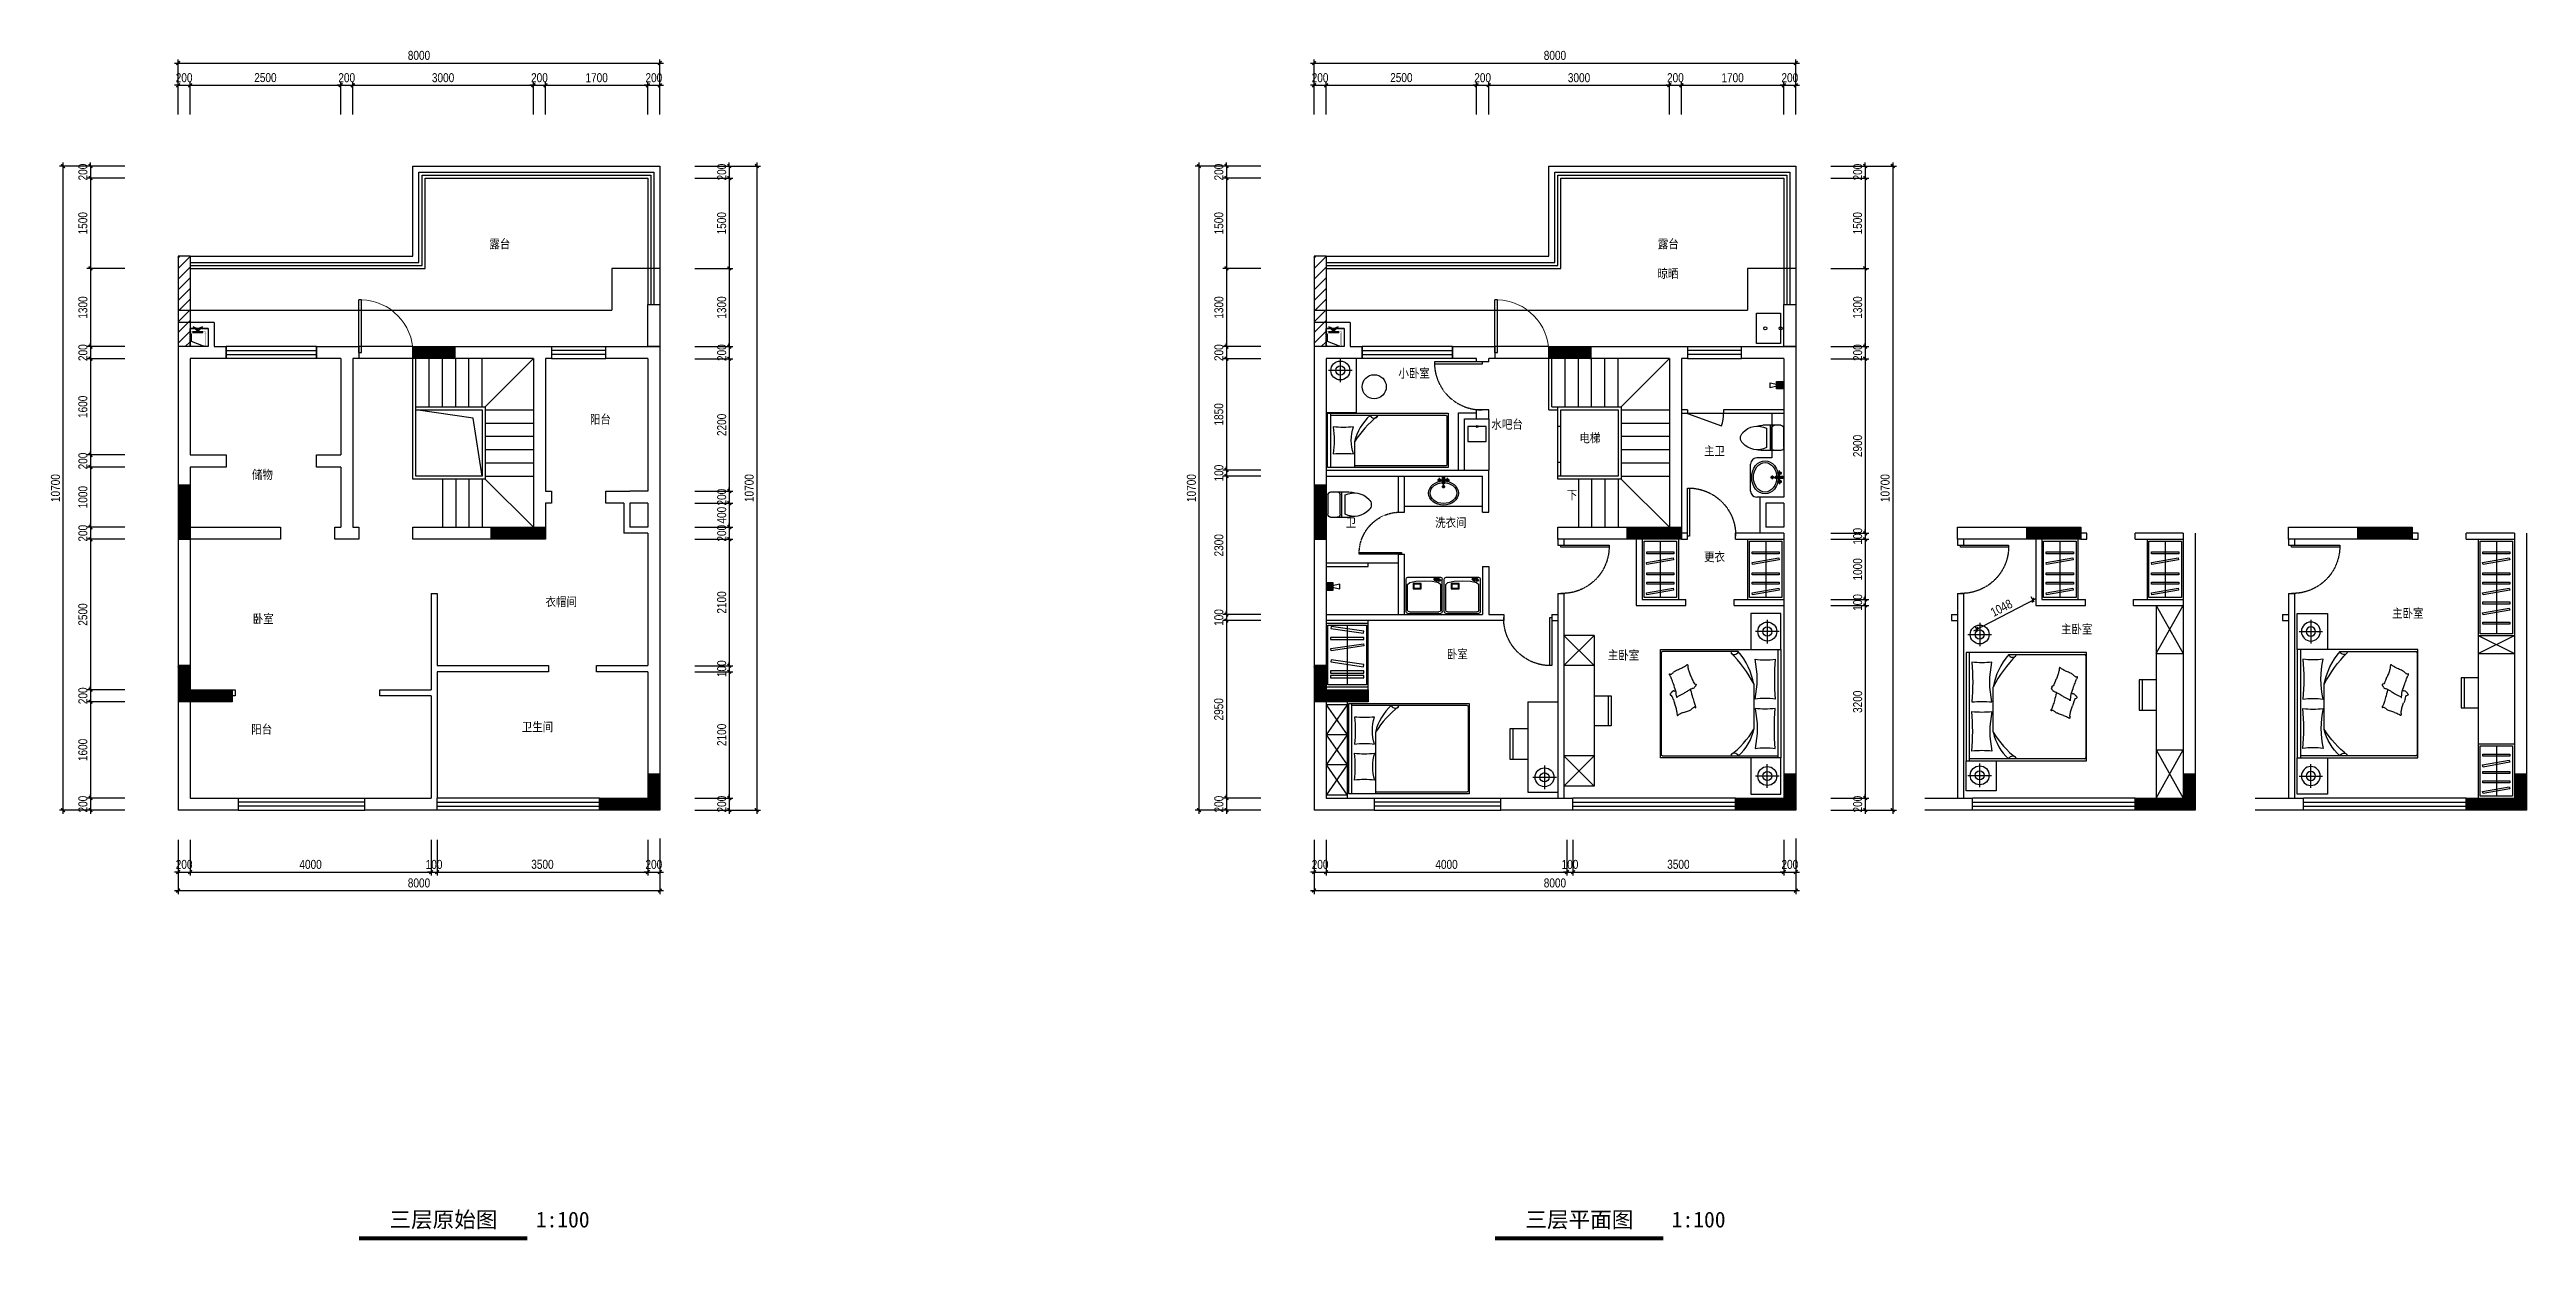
# Model space of a CAD drawing. Extents: x 160245 to 405305, y -111140 to 232735.
# Drawn here: x 249411 to 290539, y -111140 to -91355 of the extents above; entities that cross this region are included whole.
import ezdxf

# ---------------------------------------------------------------- set-up
doc = ezdxf.new("R2010")
doc.units = 0
doc.header["$LTSCALE"] = 10
doc.header["$MEASUREMENT"] = 0
doc.linetypes.add('DASH', pattern=[0.35, 0.25, -0.1])
doc.linetypes.add('HIDDEN', pattern=[0.375, 0.25, -0.125])
doc.layers.get('Defpoints').update_dxf_attribs({"color": 229})
for name, color, linetype in [('DIM_SYMB', 3, 'Continuous'), ('Door 门', 107, 'Continuous'), ('P-Furniture 家具', 153, 'Continuous'), ('P-Make furniture 固定制作', 154, 'Continuous'), ('P-N wall 新建隔墙', 241, 'Continuous'), ('P-O wall 原始墙体', 245, 'Continuous'), ('P-o 原建筑尺寸', 8, 'Continuous'), ('P-Stair 楼梯（原建筑设备）', 159, 'Continuous'), ('P-Text  平面文字', 9, 'Continuous'), ('P-Ware 洁具', 153, 'Continuous'), ('P-window 窗', 107, 'Continuous'), ('PUB_TEXT', 30, 'Continuous'), ('WALL', 9, 'Continuous')]:
    doc.layers.add(name, color=color, linetype=linetype)
doc.styles.add('PDC DIM', font='PMingLiU-ExtB.ttf', dxfattribs={"width": 0.85})
doc.styles.add('黑体', font='simhei.ttf')
doc.dimstyles.new('PDC-A2', dxfattribs={"dimscale": 0, "dimtxt": 2.5, "dimasz": 1, "dimexe": 1, "dimexo": 1, "dimgap": 0.7, "dimtad": 1, "dimdec": 0, "dimtxsty": 'PDC DIM', "dimblk": 'ARCHTICK', "dimcen": 1, "dimdle": 1, "dimclrd": 8, "dimclre": 8, "dimclrt": 9, "dimadec": 0, "dimazin": 0, "dimtfac": 1, "dimtdec": 0, "dimtix": 1, "dimtmove": 2, "dimatfit": 3, "dimldrblk": 'PDC A2 T R', "dimfxl": 10, "dimfxlon": 1, "dimarcsym": 0})
pattern_1 = [(45, (59491.276, 0), (-8.83883476, 8.83883476), [])]
pattern_2 = [(45, (40629.534, 0), (-8.83883476, 8.83883476), [])]
pattern_3 = [(45, (71623.276, 0), (-8.83883476, 8.83883476), [])]
pattern_4 = [(45, (66124.776, 0), (-8.83883476, 8.83883476), [])]

msp = doc.modelspace()

# ---------------------------------------------------------------- texts
at = {"layer": 'P-Text  平面文字', "char_height": 150, "width": 893.426, "attachment_point": 1, "style": 'PDC DIM'}
for s, insert in [('露台', (256713.9, -94508.1)), ('露台', (276115.7, -94508.1)), ('小卧室', (271807.9, -96656.6)), ('阳台', (258384, -97422.9)), ('电梯', (274813.9, -97732.1)), ('主卫', (276882.9, -97948.9)), ('储物', (252771.7, -98341.5)), ('下', (274606, -98677.5)), ('洗衣间', (272417.7, -99137.2)), ('卫', (270934.8, -99137.2)), ('更衣', (276882.9, -99706.9)), ('卧室', (252784, -100735.6)), ('衣帽间', (257645.5, -100452.7)), ('主卧室', (288308.2, -100643.9)), ('主卧室', (282809.7, -100907.4)), ('卧室', (272611.8, -101322.1)), ('主卧室', (275285.2, -101339.9)), ('阳台', (252759.4, -102572.4)), ('卫生间', (257251.7, -102531.3))]:
    msp.add_mtext(s, dxfattribs=dict(at, insert=insert))
at = {"layer": 'P-Text  平面文字', "char_height": 150, "attachment_point": 1, "style": 'PDC DIM'}
for s, insert in [('晾晒', (276110.2, -95001.7)), ('水吧台', (273351.9, -97505.4))]:
    msp.add_mtext_dynamic_manual_height_columns(s, width=893.426, gutter_width=1750, heights=[0], dxfattribs=dict(at, insert=insert))
at = {"layer": 'PUB_TEXT', "style": '黑体'}
for s, p in [('三层原始图', (255054.8, -110923.7)), ('1:100', (257484.4, -110923.7)), ('三层平面图', (273916.6, -110923.7)), ('1:100', (276346.2, -110923.7))]:
    msp.add_text(s, height=262.87, dxfattribs=at).set_placement(p)

# ---------------------------------------------------------------- blocks, each defined once
blk = doc.blocks.new('A$C7BB304D7')
blk.add_hatch(color=256).paths.add_polyline_path([(127, 77), (204, 0), (126, 32), (49, 0)])
at = {"linetype": 'DASH', "ltscale": 0.5}
for p, q in [((2, 330), (2, 30)), ((302, 330), (2, 330)), ((2, 30), (302, 30)), ((302, 30), (302, 330))]:
    blk.add_line(p, q, dxfattribs=at)
for p, q in [((42, 95), (212, 95)), ((42, 80), (212, 80))]:
    blk.add_line(p, q)
at = {"const_width": 3}
blk.add_lwpolyline([(2, 80), (2, 330), (252, 330), (252, 80), (212, 80), (212, 95), (217, 95, 0.414214), (237, 115), (237, 295, 0.414214), (217, 315), (37, 315, 0.414214), (17, 295), (17, 115, 0.414214), (37, 95), (42, 95), (42, 80)], format="xyb", close=True, dxfattribs=at)
blk.add_lwpolyline([(17, 115), (19, 239), (217, 315)])
blk.add_lwpolyline([(204, 3), (126, 34), (49, 3), (127, 80)], close=True)
blk = doc.blocks.new('$DorLib2D$00000001')
for p, q in [((0.45, 0.975), (0.5, 0.975)), ((0.45, 0), (0.45, 0.975)), ((0.5, 0), (0.5, 0.975)), ((0.5, 0), (0.45, 0))]:
    blk.add_line(p, q)
at = {"lineweight": 13}
blk.add_arc((0.475, 0), 0.975, 91.4693, 180, dxfattribs=at)
blk = doc.blocks.new('$WINLIB2D$00000001')
at = {"color": 0}
for points in [[(-0.5, 0.5), (-0.5, -0.5)], [(-0.5, 0.5), (0.5, 0.5)], [(0.5, -0.5), (0.5, 0.5)], [(0.5, 0.167), (-0.5, 0.167)], [(0.5, -0.167), (-0.5, -0.167)], [(-0.5, -0.5), (0.5, -0.5)]]:
    blk.add_lwpolyline(points, dxfattribs=at)
blk = doc.blocks.new('_ArchTick')
at = {"color": 0, "linetype": 'ByBlock', "const_width": 0.4}
blk.add_lwpolyline([(-0.5, -0.5), (0.5, 0.5)], dxfattribs=at)
blk = doc.blocks.new('*D1005')
at = {"layer": 'Defpoints', "color": 0, "transparency": 16777216}
for p in [(270407, -104422), (270607, -104422), (270607, -105019)]:
    blk.add_point(p, dxfattribs=at)
at = {"layer": 'P-o 原建筑尺寸', "color": 8, "lineweight": -2, "transparency": 16777216}
for p, q in [((270407, -104482), (270407, -105079)), ((270607, -104482), (270607, -105079)), ((270407, -105019), (270347, -105019)), ((270407, -105019), (270607, -105019)), ((270607, -105019), (270667, -105019))]:
    blk.add_line(p, q, dxfattribs=at)
at = {"layer": 'P-o 原建筑尺寸', "color": 8, "lineweight": -2, "transparency": 16777216, "xscale": 60, "yscale": 60, "zscale": 60}
blk.add_blockref('_ArchTick', (270407, -105019), dxfattribs=at)
at = {"layer": 'P-o 原建筑尺寸', "color": 8, "lineweight": -2, "transparency": 16777216, "xscale": 60, "yscale": 60, "zscale": 60, "rotation": 180}
blk.add_blockref('_ArchTick', (270607, -105019), dxfattribs=at)
at = {"layer": 'P-o 原建筑尺寸', "color": 9, "transparency": 16777216, "insert": (270507, -104893), "char_height": 150, "attachment_point": 5, "style": 'PDC DIM'}
blk.add_mtext('200', dxfattribs=at)
blk = doc.blocks.new('PDC A2 T R')
at = {"color": 0, "linetype": 'ByBlock'}
blk.add_line((0, 0), (-2, 0), dxfattribs=at)
for points in [[(-2.15, 0.89), (-1.49, 1.35), (-0.6, 0), (0, 0)], [(-2.15, -0.89), (-1.49, -1.35), (-0.6, 0), (0, 0)]]:
    blk.add_solid(points, dxfattribs=at)
blk = doc.blocks.new('*D1006')
at = {"layer": 'Defpoints', "color": 0, "transparency": 16777216}
for p in [(270607, -104422), (274607, -104422), (274607, -105019)]:
    blk.add_point(p, dxfattribs=at)
at = {"layer": 'P-o 原建筑尺寸', "color": 8, "lineweight": -2, "transparency": 16777216}
for p, q in [((270607, -104482), (270607, -105079)), ((274607, -104482), (274607, -105079)), ((270547, -105019), (274667, -105019))]:
    blk.add_line(p, q, dxfattribs=at)
at = {"layer": 'P-o 原建筑尺寸', "color": 8, "lineweight": -2, "transparency": 16777216, "xscale": 60, "yscale": 60, "zscale": 60, "rotation": 180}
blk.add_blockref('_ArchTick', (270607, -105019), dxfattribs=at)
at = {"layer": 'P-o 原建筑尺寸', "color": 8, "lineweight": -2, "transparency": 16777216, "xscale": 60, "yscale": 60, "zscale": 60}
blk.add_blockref('_ArchTick', (274607, -105019), dxfattribs=at)
at = {"layer": 'P-o 原建筑尺寸', "color": 9, "transparency": 16777216, "insert": (272607, -104893), "char_height": 150, "attachment_point": 5, "style": 'PDC DIM'}
blk.add_mtext('4000', dxfattribs=at)
blk = doc.blocks.new('*D1007')
at = {"layer": 'Defpoints', "color": 0, "transparency": 16777216}
for p in [(274607, -104422), (274707, -104422), (274707, -105019)]:
    blk.add_point(p, dxfattribs=at)
at = {"layer": 'P-o 原建筑尺寸', "color": 8, "lineweight": -2, "transparency": 16777216}
for p, q in [((274607, -104482), (274607, -105079)), ((274707, -104482), (274707, -105079)), ((274607, -105019), (274547, -105019)), ((274607, -105019), (274707, -105019)), ((274707, -105019), (274767, -105019))]:
    blk.add_line(p, q, dxfattribs=at)
at = {"layer": 'P-o 原建筑尺寸', "color": 8, "lineweight": -2, "transparency": 16777216, "xscale": 60, "yscale": 60, "zscale": 60}
blk.add_blockref('_ArchTick', (274607, -105019), dxfattribs=at)
at = {"layer": 'P-o 原建筑尺寸', "color": 8, "lineweight": -2, "transparency": 16777216, "xscale": 60, "yscale": 60, "zscale": 60, "rotation": 180}
blk.add_blockref('_ArchTick', (274707, -105019), dxfattribs=at)
at = {"layer": 'P-o 原建筑尺寸', "color": 9, "transparency": 16777216, "insert": (274657, -104893), "char_height": 150, "attachment_point": 5, "style": 'PDC DIM'}
blk.add_mtext('100', dxfattribs=at)
blk = doc.blocks.new('*D1008')
at = {"layer": 'Defpoints', "color": 0, "transparency": 16777216}
for p in [(274707, -104422), (278207, -104422), (278207, -105019)]:
    blk.add_point(p, dxfattribs=at)
at = {"layer": 'P-o 原建筑尺寸', "color": 8, "lineweight": -2, "transparency": 16777216}
for p, q in [((274707, -104482), (274707, -105079)), ((278207, -104482), (278207, -105079)), ((274647, -105019), (278267, -105019))]:
    blk.add_line(p, q, dxfattribs=at)
at = {"layer": 'P-o 原建筑尺寸', "color": 8, "lineweight": -2, "transparency": 16777216, "xscale": 60, "yscale": 60, "zscale": 60, "rotation": 180}
blk.add_blockref('_ArchTick', (274707, -105019), dxfattribs=at)
at = {"layer": 'P-o 原建筑尺寸', "color": 8, "lineweight": -2, "transparency": 16777216, "xscale": 60, "yscale": 60, "zscale": 60}
blk.add_blockref('_ArchTick', (278207, -105019), dxfattribs=at)
at = {"layer": 'P-o 原建筑尺寸', "color": 9, "transparency": 16777216, "insert": (276457, -104892), "char_height": 150, "attachment_point": 5, "style": 'PDC DIM'}
blk.add_mtext('3500', dxfattribs=at)
blk = doc.blocks.new('*D1009')
at = {"layer": 'Defpoints', "color": 0, "transparency": 16777216}
for p in [(278207, -104422), (278407, -104402), (278407, -105019)]:
    blk.add_point(p, dxfattribs=at)
at = {"layer": 'P-o 原建筑尺寸', "color": 8, "lineweight": -2, "transparency": 16777216}
for p, q in [((278407, -104462), (278407, -105079)), ((278207, -104482), (278207, -105079)), ((278207, -105019), (278147, -105019)), ((278207, -105019), (278407, -105019)), ((278407, -105019), (278467, -105019))]:
    blk.add_line(p, q, dxfattribs=at)
at = {"layer": 'P-o 原建筑尺寸', "color": 8, "lineweight": -2, "transparency": 16777216, "xscale": 60, "yscale": 60, "zscale": 60}
blk.add_blockref('_ArchTick', (278207, -105019), dxfattribs=at)
at = {"layer": 'P-o 原建筑尺寸', "color": 8, "lineweight": -2, "transparency": 16777216, "xscale": 60, "yscale": 60, "zscale": 60, "rotation": 180}
blk.add_blockref('_ArchTick', (278407, -105019), dxfattribs=at)
at = {"layer": 'P-o 原建筑尺寸', "color": 9, "transparency": 16777216, "insert": (278307, -104893), "char_height": 150, "attachment_point": 5, "style": 'PDC DIM'}
blk.add_mtext('200', dxfattribs=at)
blk = doc.blocks.new('*D1010')
at = {"layer": 'Defpoints', "color": 0, "transparency": 16777216}
for p in [(270407, -104519), (278407, -104519), (278407, -105327)]:
    blk.add_point(p, dxfattribs=at)
at = {"layer": 'P-o 原建筑尺寸', "color": 8, "lineweight": -2, "transparency": 16777216}
for p, q in [((270407, -104727), (270407, -105387)), ((278407, -104727), (278407, -105387)), ((270347, -105327), (278467, -105327))]:
    blk.add_line(p, q, dxfattribs=at)
at = {"layer": 'P-o 原建筑尺寸', "color": 8, "lineweight": -2, "transparency": 16777216, "xscale": 60, "yscale": 60, "zscale": 60, "rotation": 180}
blk.add_blockref('_ArchTick', (270407, -105327), dxfattribs=at)
at = {"layer": 'P-o 原建筑尺寸', "color": 8, "lineweight": -2, "transparency": 16777216, "xscale": 60, "yscale": 60, "zscale": 60}
blk.add_blockref('_ArchTick', (278407, -105327), dxfattribs=at)
at = {"layer": 'P-o 原建筑尺寸', "color": 9, "transparency": 16777216, "insert": (274407, -105201), "char_height": 150, "attachment_point": 5, "style": 'PDC DIM'}
blk.add_mtext('8000', dxfattribs=at)
blk = doc.blocks.new('*D1011')
at = {"layer": 'Defpoints', "color": 0, "transparency": 16777216}
for p in [(269583, -93291), (268953, -93491), (269583, -93491)]:
    blk.add_point(p, dxfattribs=at)
at = {"layer": 'P-o 原建筑尺寸', "color": 8, "lineweight": -2, "transparency": 16777216}
for p, q in [((269523, -93291), (268893, -93291)), ((268953, -93291), (268953, -93231)), ((268953, -93291), (268953, -93491)), ((269523, -93491), (268893, -93491)), ((268953, -93491), (268953, -93551))]:
    blk.add_line(p, q, dxfattribs=at)
at = {"layer": 'P-o 原建筑尺寸', "color": 8, "lineweight": -2, "transparency": 16777216, "xscale": 60, "yscale": 60, "zscale": 60}
for p, rotation in [((268953, -93291), 270), ((268953, -93491), 90)]:
    blk.add_blockref('_ArchTick', p, dxfattribs=dict(at, rotation=rotation))
at = {"layer": 'P-o 原建筑尺寸', "color": 9, "transparency": 16777216, "insert": (268827, -93391), "char_height": 150, "attachment_point": 5, "rotation": 90, "style": 'PDC DIM'}
blk.add_mtext('200', dxfattribs=at)
blk = doc.blocks.new('*D1012')
at = {"layer": 'Defpoints', "color": 0, "transparency": 16777216}
for p in [(269583, -93491), (268953, -94991), (269583, -94991)]:
    blk.add_point(p, dxfattribs=at)
at = {"layer": 'P-o 原建筑尺寸', "color": 8, "lineweight": -2, "transparency": 16777216}
for p, q in [((269523, -93491), (268893, -93491)), ((268953, -93431), (268953, -95051)), ((269523, -94991), (268893, -94991))]:
    blk.add_line(p, q, dxfattribs=at)
at = {"layer": 'P-o 原建筑尺寸', "color": 8, "lineweight": -2, "transparency": 16777216, "xscale": 60, "yscale": 60, "zscale": 60}
for p, rotation in [((268953, -93491), 90), ((268953, -94991), 270)]:
    blk.add_blockref('_ArchTick', p, dxfattribs=dict(at, rotation=rotation))
at = {"layer": 'P-o 原建筑尺寸', "color": 9, "transparency": 16777216, "insert": (268826, -94241), "char_height": 150, "attachment_point": 5, "rotation": 90, "style": 'PDC DIM'}
blk.add_mtext('1500', dxfattribs=at)
blk = doc.blocks.new('*D1013')
at = {"layer": 'Defpoints', "color": 0, "transparency": 16777216}
for p in [(269583, -94991), (268953, -96291), (269583, -96291)]:
    blk.add_point(p, dxfattribs=at)
at = {"layer": 'P-o 原建筑尺寸', "color": 8, "lineweight": -2, "transparency": 16777216}
for p, q in [((269523, -94991), (268893, -94991)), ((268953, -94931), (268953, -96351)), ((269523, -96291), (268893, -96291))]:
    blk.add_line(p, q, dxfattribs=at)
at = {"layer": 'P-o 原建筑尺寸', "color": 8, "lineweight": -2, "transparency": 16777216, "xscale": 60, "yscale": 60, "zscale": 60}
for p, rotation in [((268953, -94991), 90), ((268953, -96291), 270)]:
    blk.add_blockref('_ArchTick', p, dxfattribs=dict(at, rotation=rotation))
at = {"layer": 'P-o 原建筑尺寸', "color": 9, "transparency": 16777216, "insert": (268827, -95641), "char_height": 150, "attachment_point": 5, "rotation": 90, "style": 'PDC DIM'}
blk.add_mtext('1300', dxfattribs=at)
blk = doc.blocks.new('*D1014')
at = {"layer": 'Defpoints', "color": 0, "transparency": 16777216}
for p in [(268953, -96491), (269583, -96291), (269583, -96491)]:
    blk.add_point(p, dxfattribs=at)
at = {"layer": 'P-o 原建筑尺寸', "color": 8, "lineweight": -2, "transparency": 16777216}
for p, q in [((268953, -96291), (268953, -96231)), ((269523, -96291), (268893, -96291)), ((269523, -96491), (268893, -96491)), ((268953, -96291), (268953, -96491)), ((268953, -96491), (268953, -96551))]:
    blk.add_line(p, q, dxfattribs=at)
at = {"layer": 'P-o 原建筑尺寸', "color": 8, "lineweight": -2, "transparency": 16777216, "xscale": 60, "yscale": 60, "zscale": 60}
for p, rotation in [((268953, -96291), 270), ((268953, -96491), 90)]:
    blk.add_blockref('_ArchTick', p, dxfattribs=dict(at, rotation=rotation))
at = {"layer": 'P-o 原建筑尺寸', "color": 9, "transparency": 16777216, "insert": (268827, -96391), "char_height": 150, "attachment_point": 5, "rotation": 90, "style": 'PDC DIM'}
blk.add_mtext('200', dxfattribs=at)
blk = doc.blocks.new('*D1015')
at = {"layer": 'Defpoints', "color": 0}
for p in [(269583, -96491), (268953, -98341), (269583, -98341)]:
    blk.add_point(p, dxfattribs=at)
at = {"layer": 'P-o 原建筑尺寸', "color": 8, "lineweight": -2}
for p, q in [((269523, -96491), (268893, -96491)), ((268953, -96431), (268953, -98401)), ((269523, -98341), (268893, -98341))]:
    blk.add_line(p, q, dxfattribs=at)
at = {"layer": 'P-o 原建筑尺寸', "color": 8, "lineweight": -2, "xscale": 60, "yscale": 60, "zscale": 60}
for p, rotation in [((268953, -96491), 90), ((268953, -98341), 270)]:
    blk.add_blockref('_ArchTick', p, dxfattribs=dict(at, rotation=rotation))
at = {"layer": 'P-o 原建筑尺寸', "color": 9, "insert": (268826, -97416), "char_height": 150, "attachment_point": 5, "rotation": 90, "style": 'PDC DIM'}
blk.add_mtext('1850', dxfattribs=at)
blk = doc.blocks.new('*D1016')
at = {"layer": 'Defpoints', "color": 0}
for p in [(268953, -98441), (269583, -98341), (269583, -98441)]:
    blk.add_point(p, dxfattribs=at)
at = {"layer": 'P-o 原建筑尺寸', "color": 8, "lineweight": -2}
for p, q in [((268953, -98341), (268953, -98281)), ((269523, -98341), (268893, -98341)), ((269523, -98441), (268893, -98441)), ((268953, -98341), (268953, -98441)), ((268953, -98441), (268953, -98501))]:
    blk.add_line(p, q, dxfattribs=at)
at = {"layer": 'P-o 原建筑尺寸', "color": 8, "lineweight": -2, "xscale": 60, "yscale": 60, "zscale": 60}
for p, rotation in [((268953, -98341), 270), ((268953, -98441), 90)]:
    blk.add_blockref('_ArchTick', p, dxfattribs=dict(at, rotation=rotation))
at = {"layer": 'P-o 原建筑尺寸', "color": 9, "insert": (268827, -98391), "char_height": 150, "attachment_point": 5, "rotation": 90, "style": 'PDC DIM'}
blk.add_mtext('100', dxfattribs=at)
blk = doc.blocks.new('*D1017')
at = {"layer": 'Defpoints', "color": 0}
for p in [(269583, -98441), (268953, -100741), (269583, -100741)]:
    blk.add_point(p, dxfattribs=at)
at = {"layer": 'P-o 原建筑尺寸', "color": 8, "lineweight": -2}
for p, q in [((269523, -98441), (268893, -98441)), ((268953, -98381), (268953, -100801)), ((269523, -100741), (268893, -100741))]:
    blk.add_line(p, q, dxfattribs=at)
at = {"layer": 'P-o 原建筑尺寸', "color": 8, "lineweight": -2, "xscale": 60, "yscale": 60, "zscale": 60}
for p, rotation in [((268953, -98441), 90), ((268953, -100741), 270)]:
    blk.add_blockref('_ArchTick', p, dxfattribs=dict(at, rotation=rotation))
at = {"layer": 'P-o 原建筑尺寸', "color": 9, "insert": (268827, -99591), "char_height": 150, "attachment_point": 5, "rotation": 90, "style": 'PDC DIM'}
blk.add_mtext('2300', dxfattribs=at)
blk = doc.blocks.new('*D1018')
at = {"layer": 'Defpoints', "color": 0}
for p in [(269583, -100741), (268953, -100841), (269583, -100841)]:
    blk.add_point(p, dxfattribs=at)
at = {"layer": 'P-o 原建筑尺寸', "color": 8, "lineweight": -2}
for p, q in [((269523, -100741), (268893, -100741)), ((268953, -100741), (268953, -100681)), ((268953, -100741), (268953, -100841)), ((269523, -100841), (268893, -100841)), ((268953, -100841), (268953, -100901))]:
    blk.add_line(p, q, dxfattribs=at)
at = {"layer": 'P-o 原建筑尺寸', "color": 8, "lineweight": -2, "xscale": 60, "yscale": 60, "zscale": 60}
for p, rotation in [((268953, -100741), 270), ((268953, -100841), 90)]:
    blk.add_blockref('_ArchTick', p, dxfattribs=dict(at, rotation=rotation))
at = {"layer": 'P-o 原建筑尺寸', "color": 9, "insert": (268827, -100791), "char_height": 150, "attachment_point": 5, "rotation": 90, "style": 'PDC DIM'}
blk.add_mtext('100', dxfattribs=at)
blk = doc.blocks.new('*D1019')
at = {"layer": 'Defpoints', "color": 0}
for p in [(269583, -100841), (268953, -103791), (269583, -103791)]:
    blk.add_point(p, dxfattribs=at)
at = {"layer": 'P-o 原建筑尺寸', "color": 8, "lineweight": -2}
for p, q in [((269523, -100841), (268893, -100841)), ((268953, -100781), (268953, -103851)), ((269523, -103791), (268893, -103791))]:
    blk.add_line(p, q, dxfattribs=at)
at = {"layer": 'P-o 原建筑尺寸', "color": 8, "lineweight": -2, "xscale": 60, "yscale": 60, "zscale": 60}
for p, rotation in [((268953, -100841), 90), ((268953, -103791), 270)]:
    blk.add_blockref('_ArchTick', p, dxfattribs=dict(at, rotation=rotation))
at = {"layer": 'P-o 原建筑尺寸', "color": 9, "insert": (268825, -102316), "char_height": 150, "attachment_point": 5, "rotation": 90, "style": 'PDC DIM'}
blk.add_mtext('2950', dxfattribs=at)
blk = doc.blocks.new('*D1020')
at = {"layer": 'Defpoints', "color": 0, "transparency": 16777216}
for p in [(268953, -103991), (269583, -103791), (269583, -103991)]:
    blk.add_point(p, dxfattribs=at)
at = {"layer": 'P-o 原建筑尺寸', "color": 8, "lineweight": -2, "transparency": 16777216}
for p, q in [((269523, -103791), (268893, -103791)), ((269523, -103991), (268893, -103991)), ((268953, -103791), (268953, -103731)), ((268953, -103791), (268953, -103991)), ((268953, -103991), (268953, -104051))]:
    blk.add_line(p, q, dxfattribs=at)
at = {"layer": 'P-o 原建筑尺寸', "color": 8, "lineweight": -2, "transparency": 16777216, "xscale": 60, "yscale": 60, "zscale": 60}
for p, rotation in [((268953, -103791), 270), ((268953, -103991), 90)]:
    blk.add_blockref('_ArchTick', p, dxfattribs=dict(at, rotation=rotation))
at = {"layer": 'P-o 原建筑尺寸', "color": 9, "transparency": 16777216, "insert": (268827, -103891), "char_height": 150, "attachment_point": 5, "rotation": 90, "style": 'PDC DIM'}
blk.add_mtext('200', dxfattribs=at)
blk = doc.blocks.new('*D1021')
at = {"layer": 'Defpoints', "color": 0, "transparency": 16777216}
for p in [(269583, -93291), (268496, -103991), (269583, -103991)]:
    blk.add_point(p, dxfattribs=at)
at = {"layer": 'P-o 原建筑尺寸', "color": 8, "lineweight": -2, "transparency": 16777216}
for p, q in [((269096, -93291), (268436, -93291)), ((268496, -93231), (268496, -104051)), ((269096, -103991), (268436, -103991))]:
    blk.add_line(p, q, dxfattribs=at)
at = {"layer": 'P-o 原建筑尺寸', "color": 8, "lineweight": -2, "transparency": 16777216, "xscale": 60, "yscale": 60, "zscale": 60}
for p, rotation in [((268496, -93291), 90), ((268496, -103991), 270)]:
    blk.add_blockref('_ArchTick', p, dxfattribs=dict(at, rotation=rotation))
at = {"layer": 'P-o 原建筑尺寸', "color": 9, "transparency": 16777216, "insert": (268371, -98641), "char_height": 150, "attachment_point": 5, "rotation": 90, "style": 'PDC DIM'}
blk.add_mtext('10700', dxfattribs=at)
blk = doc.blocks.new('*D1026')
at = {"layer": 'Defpoints', "color": 0, "transparency": 16777216}
for p in [(278929, -93291), (278929, -93491), (279559, -93491)]:
    blk.add_point(p, dxfattribs=at)
at = {"layer": 'P-o 原建筑尺寸', "color": 8, "lineweight": -2, "transparency": 16777216}
for p, q in [((278989, -93291), (279619, -93291)), ((279559, -93291), (279559, -93231)), ((279559, -93291), (279559, -93491)), ((278989, -93491), (279619, -93491)), ((279559, -93491), (279559, -93551))]:
    blk.add_line(p, q, dxfattribs=at)
at = {"layer": 'P-o 原建筑尺寸', "color": 8, "lineweight": -2, "transparency": 16777216, "xscale": 60, "yscale": 60, "zscale": 60}
for p, rotation in [((279559, -93291), 270), ((279559, -93491), 90)]:
    blk.add_blockref('_ArchTick', p, dxfattribs=dict(at, rotation=rotation))
at = {"layer": 'P-o 原建筑尺寸', "color": 9, "transparency": 16777216, "insert": (279434, -93391), "char_height": 150, "attachment_point": 5, "rotation": 90, "style": 'PDC DIM'}
blk.add_mtext('200', dxfattribs=at)
blk = doc.blocks.new('*D1027')
at = {"layer": 'Defpoints', "color": 0, "transparency": 16777216}
for p in [(278929, -93491), (278929, -94991), (279559, -94991)]:
    blk.add_point(p, dxfattribs=at)
at = {"layer": 'P-o 原建筑尺寸', "color": 8, "lineweight": -2, "transparency": 16777216}
for p, q in [((278989, -93491), (279619, -93491)), ((279559, -93431), (279559, -95051)), ((278989, -94991), (279619, -94991))]:
    blk.add_line(p, q, dxfattribs=at)
at = {"layer": 'P-o 原建筑尺寸', "color": 8, "lineweight": -2, "transparency": 16777216, "xscale": 60, "yscale": 60, "zscale": 60}
for p, rotation in [((279559, -93491), 90), ((279559, -94991), 270)]:
    blk.add_blockref('_ArchTick', p, dxfattribs=dict(at, rotation=rotation))
at = {"layer": 'P-o 原建筑尺寸', "color": 9, "transparency": 16777216, "insert": (279432, -94241), "char_height": 150, "attachment_point": 5, "rotation": 90, "style": 'PDC DIM'}
blk.add_mtext('1500', dxfattribs=at)
blk = doc.blocks.new('*D1028')
at = {"layer": 'Defpoints', "color": 0, "transparency": 16777216}
for p in [(278929, -94991), (278929, -96291), (279559, -96291)]:
    blk.add_point(p, dxfattribs=at)
at = {"layer": 'P-o 原建筑尺寸', "color": 8, "lineweight": -2, "transparency": 16777216}
for p, q in [((278989, -94991), (279619, -94991)), ((279559, -94931), (279559, -96351)), ((278989, -96291), (279619, -96291))]:
    blk.add_line(p, q, dxfattribs=at)
at = {"layer": 'P-o 原建筑尺寸', "color": 8, "lineweight": -2, "transparency": 16777216, "xscale": 60, "yscale": 60, "zscale": 60}
for p, rotation in [((279559, -94991), 90), ((279559, -96291), 270)]:
    blk.add_blockref('_ArchTick', p, dxfattribs=dict(at, rotation=rotation))
at = {"layer": 'P-o 原建筑尺寸', "color": 9, "transparency": 16777216, "insert": (279434, -95641), "char_height": 150, "attachment_point": 5, "rotation": 90, "style": 'PDC DIM'}
blk.add_mtext('1300', dxfattribs=at)
blk = doc.blocks.new('*D1029')
at = {"layer": 'Defpoints', "color": 0, "transparency": 16777216}
for p in [(278929, -96291), (278929, -96491), (279559, -96491)]:
    blk.add_point(p, dxfattribs=at)
at = {"layer": 'P-o 原建筑尺寸', "color": 8, "lineweight": -2, "transparency": 16777216}
for p, q in [((279559, -96291), (279559, -96231)), ((278989, -96291), (279619, -96291)), ((278989, -96491), (279619, -96491)), ((279559, -96291), (279559, -96491)), ((279559, -96491), (279559, -96551))]:
    blk.add_line(p, q, dxfattribs=at)
at = {"layer": 'P-o 原建筑尺寸', "color": 8, "lineweight": -2, "transparency": 16777216, "xscale": 60, "yscale": 60, "zscale": 60}
for p, rotation in [((279559, -96291), 270), ((279559, -96491), 90)]:
    blk.add_blockref('_ArchTick', p, dxfattribs=dict(at, rotation=rotation))
at = {"layer": 'P-o 原建筑尺寸', "color": 9, "transparency": 16777216, "insert": (279434, -96391), "char_height": 150, "attachment_point": 5, "rotation": 90, "style": 'PDC DIM'}
blk.add_mtext('200', dxfattribs=at)
blk = doc.blocks.new('*D1030')
at = {"layer": 'Defpoints', "color": 0}
for p in [(278929, -96491), (278929, -99391), (279559, -99391)]:
    blk.add_point(p, dxfattribs=at)
at = {"layer": 'P-o 原建筑尺寸', "color": 8, "lineweight": -2}
for p, q in [((278989, -96491), (279619, -96491)), ((279559, -96431), (279559, -99451)), ((278989, -99391), (279619, -99391))]:
    blk.add_line(p, q, dxfattribs=at)
at = {"layer": 'P-o 原建筑尺寸', "color": 8, "lineweight": -2, "xscale": 60, "yscale": 60, "zscale": 60}
for p, rotation in [((279559, -96491), 90), ((279559, -99391), 270)]:
    blk.add_blockref('_ArchTick', p, dxfattribs=dict(at, rotation=rotation))
at = {"layer": 'P-o 原建筑尺寸', "color": 9, "insert": (279433, -97941), "char_height": 150, "attachment_point": 5, "rotation": 90, "style": 'PDC DIM'}
blk.add_mtext('2900', dxfattribs=at)
blk = doc.blocks.new('*D1031')
at = {"layer": 'Defpoints', "color": 0}
for p in [(278929, -99391), (278929, -99491), (279559, -99491)]:
    blk.add_point(p, dxfattribs=at)
at = {"layer": 'P-o 原建筑尺寸', "color": 8, "lineweight": -2}
for p, q in [((278989, -99391), (279619, -99391)), ((278989, -99491), (279619, -99491)), ((279559, -99391), (279559, -99331)), ((279559, -99391), (279559, -99491)), ((279559, -99491), (279559, -99551))]:
    blk.add_line(p, q, dxfattribs=at)
at = {"layer": 'P-o 原建筑尺寸', "color": 8, "lineweight": -2, "xscale": 60, "yscale": 60, "zscale": 60}
for p, rotation in [((279559, -99391), 270), ((279559, -99491), 90)]:
    blk.add_blockref('_ArchTick', p, dxfattribs=dict(at, rotation=rotation))
at = {"layer": 'P-o 原建筑尺寸', "color": 9, "insert": (279434, -99441), "char_height": 150, "attachment_point": 5, "rotation": 90, "style": 'PDC DIM'}
blk.add_mtext('100', dxfattribs=at)
blk = doc.blocks.new('*D1032')
at = {"layer": 'Defpoints', "color": 0}
for p in [(278929, -99491), (278929, -100491), (279559, -100491)]:
    blk.add_point(p, dxfattribs=at)
at = {"layer": 'P-o 原建筑尺寸', "color": 8, "lineweight": -2}
for p, q in [((278989, -99491), (279619, -99491)), ((279559, -99431), (279559, -100551)), ((278989, -100491), (279619, -100491))]:
    blk.add_line(p, q, dxfattribs=at)
at = {"layer": 'P-o 原建筑尺寸', "color": 8, "lineweight": -2, "xscale": 60, "yscale": 60, "zscale": 60}
for p, rotation in [((279559, -99491), 90), ((279559, -100491), 270)]:
    blk.add_blockref('_ArchTick', p, dxfattribs=dict(at, rotation=rotation))
at = {"layer": 'P-o 原建筑尺寸', "color": 9, "insert": (279434, -99991), "char_height": 150, "attachment_point": 5, "rotation": 90, "style": 'PDC DIM'}
blk.add_mtext('1000', dxfattribs=at)
blk = doc.blocks.new('*D1022')
at = {"layer": 'Defpoints', "color": 0}
for p in [(278929, -100491), (278929, -100591), (279559, -100591)]:
    blk.add_point(p, dxfattribs=at)
at = {"layer": 'P-o 原建筑尺寸', "color": 8, "lineweight": -2}
for p, q in [((278989, -100491), (279619, -100491)), ((278989, -100591), (279619, -100591)), ((279559, -100491), (279559, -100431)), ((279559, -100491), (279559, -100591)), ((279559, -100591), (279559, -100651))]:
    blk.add_line(p, q, dxfattribs=at)
at = {"layer": 'P-o 原建筑尺寸', "color": 8, "lineweight": -2, "xscale": 60, "yscale": 60, "zscale": 60}
for p, rotation in [((279559, -100491), 270), ((279559, -100591), 90)]:
    blk.add_blockref('_ArchTick', p, dxfattribs=dict(at, rotation=rotation))
at = {"layer": 'P-o 原建筑尺寸', "color": 9, "insert": (279434, -100541), "char_height": 150, "attachment_point": 5, "rotation": 90, "style": 'PDC DIM'}
blk.add_mtext('100', dxfattribs=at)
blk = doc.blocks.new('*D1023')
at = {"layer": 'Defpoints', "color": 0}
for p in [(278929, -100591), (278929, -103791), (279559, -103791)]:
    blk.add_point(p, dxfattribs=at)
at = {"layer": 'P-o 原建筑尺寸', "color": 8, "lineweight": -2}
for p, q in [((278989, -100591), (279619, -100591)), ((279559, -100531), (279559, -103851)), ((278989, -103791), (279619, -103791))]:
    blk.add_line(p, q, dxfattribs=at)
at = {"layer": 'P-o 原建筑尺寸', "color": 8, "lineweight": -2, "xscale": 60, "yscale": 60, "zscale": 60}
for p, rotation in [((279559, -100591), 90), ((279559, -103791), 270)]:
    blk.add_blockref('_ArchTick', p, dxfattribs=dict(at, rotation=rotation))
at = {"layer": 'P-o 原建筑尺寸', "color": 9, "insert": (279434, -102191), "char_height": 150, "attachment_point": 5, "rotation": 90, "style": 'PDC DIM'}
blk.add_mtext('3200', dxfattribs=at)
blk = doc.blocks.new('*D1024')
at = {"layer": 'Defpoints', "color": 0, "transparency": 16777216}
for p in [(278929, -103791), (278929, -103991), (279559, -103991)]:
    blk.add_point(p, dxfattribs=at)
at = {"layer": 'P-o 原建筑尺寸', "color": 8, "lineweight": -2, "transparency": 16777216}
for p, q in [((278989, -103791), (279619, -103791)), ((278989, -103991), (279619, -103991)), ((279559, -103791), (279559, -103731)), ((279559, -103791), (279559, -103991)), ((279559, -103991), (279559, -104051))]:
    blk.add_line(p, q, dxfattribs=at)
at = {"layer": 'P-o 原建筑尺寸', "color": 8, "lineweight": -2, "transparency": 16777216, "xscale": 60, "yscale": 60, "zscale": 60}
for p, rotation in [((279559, -103791), 270), ((279559, -103991), 90)]:
    blk.add_blockref('_ArchTick', p, dxfattribs=dict(at, rotation=rotation))
at = {"layer": 'P-o 原建筑尺寸', "color": 9, "transparency": 16777216, "insert": (279434, -103891), "char_height": 150, "attachment_point": 5, "rotation": 90, "style": 'PDC DIM'}
blk.add_mtext('200', dxfattribs=at)
blk = doc.blocks.new('*D1025')
at = {"layer": 'Defpoints', "color": 0, "transparency": 16777216}
for p in [(278929, -93291), (278929, -103991), (280016, -103991)]:
    blk.add_point(p, dxfattribs=at)
at = {"layer": 'P-o 原建筑尺寸', "color": 8, "lineweight": -2, "transparency": 16777216}
for p, q in [((279416, -93291), (280076, -93291)), ((280016, -93231), (280016, -104051)), ((279416, -103991), (280076, -103991))]:
    blk.add_line(p, q, dxfattribs=at)
at = {"layer": 'P-o 原建筑尺寸', "color": 8, "lineweight": -2, "transparency": 16777216, "xscale": 60, "yscale": 60, "zscale": 60}
for p, rotation in [((280016, -93291), 90), ((280016, -103991), 270)]:
    blk.add_blockref('_ArchTick', p, dxfattribs=dict(at, rotation=rotation))
at = {"layer": 'P-o 原建筑尺寸', "color": 9, "transparency": 16777216, "insert": (279890, -98641), "char_height": 150, "attachment_point": 5, "rotation": 90, "style": 'PDC DIM'}
blk.add_mtext('10700', dxfattribs=at)
blk = doc.blocks.new('*D1033')
at = {"layer": 'Defpoints', "color": 0, "transparency": 16777216}
for p in [(270607, -91949), (270407, -92497), (270607, -92497)]:
    blk.add_point(p, dxfattribs=at)
at = {"layer": 'P-o 原建筑尺寸', "color": 8, "lineweight": -2, "transparency": 16777216}
for p, q in [((270407, -91949), (270347, -91949)), ((270407, -92437), (270407, -91889)), ((270407, -91949), (270607, -91949)), ((270607, -92437), (270607, -91889)), ((270607, -91949), (270667, -91949))]:
    blk.add_line(p, q, dxfattribs=at)
at = {"layer": 'P-o 原建筑尺寸', "color": 8, "lineweight": -2, "transparency": 16777216, "xscale": 60, "yscale": 60, "zscale": 60}
blk.add_blockref('_ArchTick', (270407, -91949), dxfattribs=at)
at = {"layer": 'P-o 原建筑尺寸', "color": 8, "lineweight": -2, "transparency": 16777216, "xscale": 60, "yscale": 60, "zscale": 60, "rotation": 180}
blk.add_blockref('_ArchTick', (270607, -91949), dxfattribs=at)
at = {"layer": 'P-o 原建筑尺寸', "color": 9, "transparency": 16777216, "insert": (270507, -91824), "char_height": 150, "attachment_point": 5, "style": 'PDC DIM'}
blk.add_mtext('200', dxfattribs=at)
blk = doc.blocks.new('*D1034')
at = {"layer": 'Defpoints', "color": 0, "transparency": 16777216}
for p in [(273107, -91949), (270607, -92497), (273107, -92497)]:
    blk.add_point(p, dxfattribs=at)
at = {"layer": 'P-o 原建筑尺寸', "color": 8, "lineweight": -2, "transparency": 16777216}
for p, q in [((270547, -91949), (273167, -91949)), ((270607, -92437), (270607, -91889)), ((273107, -92437), (273107, -91889))]:
    blk.add_line(p, q, dxfattribs=at)
at = {"layer": 'P-o 原建筑尺寸', "color": 8, "lineweight": -2, "transparency": 16777216, "xscale": 60, "yscale": 60, "zscale": 60, "rotation": 180}
blk.add_blockref('_ArchTick', (270607, -91949), dxfattribs=at)
at = {"layer": 'P-o 原建筑尺寸', "color": 8, "lineweight": -2, "transparency": 16777216, "xscale": 60, "yscale": 60, "zscale": 60}
blk.add_blockref('_ArchTick', (273107, -91949), dxfattribs=at)
at = {"layer": 'P-o 原建筑尺寸', "color": 9, "transparency": 16777216, "insert": (271857, -91822), "char_height": 150, "attachment_point": 5, "style": 'PDC DIM'}
blk.add_mtext('2500', dxfattribs=at)
blk = doc.blocks.new('*D1035')
at = {"layer": 'Defpoints', "color": 0, "transparency": 16777216}
for p in [(273307, -91949), (273107, -92497), (273307, -92497)]:
    blk.add_point(p, dxfattribs=at)
at = {"layer": 'P-o 原建筑尺寸', "color": 8, "lineweight": -2, "transparency": 16777216}
for p, q in [((273107, -91949), (273047, -91949)), ((273107, -92437), (273107, -91889)), ((273107, -91949), (273307, -91949)), ((273307, -92437), (273307, -91889)), ((273307, -91949), (273367, -91949))]:
    blk.add_line(p, q, dxfattribs=at)
at = {"layer": 'P-o 原建筑尺寸', "color": 8, "lineweight": -2, "transparency": 16777216, "xscale": 60, "yscale": 60, "zscale": 60}
blk.add_blockref('_ArchTick', (273107, -91949), dxfattribs=at)
at = {"layer": 'P-o 原建筑尺寸', "color": 8, "lineweight": -2, "transparency": 16777216, "xscale": 60, "yscale": 60, "zscale": 60, "rotation": 180}
blk.add_blockref('_ArchTick', (273307, -91949), dxfattribs=at)
at = {"layer": 'P-o 原建筑尺寸', "color": 9, "transparency": 16777216, "insert": (273207, -91824), "char_height": 150, "attachment_point": 5, "style": 'PDC DIM'}
blk.add_mtext('200', dxfattribs=at)
blk = doc.blocks.new('*D1036')
at = {"layer": 'Defpoints', "color": 0, "transparency": 16777216}
for p in [(276307, -91949), (273307, -92497), (276307, -92497)]:
    blk.add_point(p, dxfattribs=at)
at = {"layer": 'P-o 原建筑尺寸', "color": 8, "lineweight": -2, "transparency": 16777216}
for p, q in [((273247, -91949), (276367, -91949)), ((273307, -92437), (273307, -91889)), ((276307, -92437), (276307, -91889))]:
    blk.add_line(p, q, dxfattribs=at)
at = {"layer": 'P-o 原建筑尺寸', "color": 8, "lineweight": -2, "transparency": 16777216, "xscale": 60, "yscale": 60, "zscale": 60, "rotation": 180}
blk.add_blockref('_ArchTick', (273307, -91949), dxfattribs=at)
at = {"layer": 'P-o 原建筑尺寸', "color": 8, "lineweight": -2, "transparency": 16777216, "xscale": 60, "yscale": 60, "zscale": 60}
blk.add_blockref('_ArchTick', (276307, -91949), dxfattribs=at)
at = {"layer": 'P-o 原建筑尺寸', "color": 9, "transparency": 16777216, "insert": (274807, -91824), "char_height": 150, "attachment_point": 5, "style": 'PDC DIM'}
blk.add_mtext('3000', dxfattribs=at)
blk = doc.blocks.new('*D1037')
at = {"layer": 'Defpoints', "color": 0, "transparency": 16777216}
for p in [(276507, -91949), (276307, -92497), (276507, -92497)]:
    blk.add_point(p, dxfattribs=at)
at = {"layer": 'P-o 原建筑尺寸', "color": 8, "lineweight": -2, "transparency": 16777216}
for p, q in [((276307, -91949), (276247, -91949)), ((276307, -92437), (276307, -91889)), ((276307, -91949), (276507, -91949)), ((276507, -92437), (276507, -91889)), ((276507, -91949), (276567, -91949))]:
    blk.add_line(p, q, dxfattribs=at)
at = {"layer": 'P-o 原建筑尺寸', "color": 8, "lineweight": -2, "transparency": 16777216, "xscale": 60, "yscale": 60, "zscale": 60}
blk.add_blockref('_ArchTick', (276307, -91949), dxfattribs=at)
at = {"layer": 'P-o 原建筑尺寸', "color": 8, "lineweight": -2, "transparency": 16777216, "xscale": 60, "yscale": 60, "zscale": 60, "rotation": 180}
blk.add_blockref('_ArchTick', (276507, -91949), dxfattribs=at)
at = {"layer": 'P-o 原建筑尺寸', "color": 9, "transparency": 16777216, "insert": (276407, -91824), "char_height": 150, "attachment_point": 5, "style": 'PDC DIM'}
blk.add_mtext('200', dxfattribs=at)
blk = doc.blocks.new('*D1038')
at = {"layer": 'Defpoints', "color": 0, "transparency": 16777216}
for p in [(278207, -91949), (276507, -92497), (278207, -92497)]:
    blk.add_point(p, dxfattribs=at)
at = {"layer": 'P-o 原建筑尺寸', "color": 8, "lineweight": -2, "transparency": 16777216}
for p, q in [((276447, -91949), (278267, -91949)), ((276507, -92437), (276507, -91889)), ((278207, -92437), (278207, -91889))]:
    blk.add_line(p, q, dxfattribs=at)
at = {"layer": 'P-o 原建筑尺寸', "color": 8, "lineweight": -2, "transparency": 16777216, "xscale": 60, "yscale": 60, "zscale": 60, "rotation": 180}
blk.add_blockref('_ArchTick', (276507, -91949), dxfattribs=at)
at = {"layer": 'P-o 原建筑尺寸', "color": 8, "lineweight": -2, "transparency": 16777216, "xscale": 60, "yscale": 60, "zscale": 60}
blk.add_blockref('_ArchTick', (278207, -91949), dxfattribs=at)
at = {"layer": 'P-o 原建筑尺寸', "color": 9, "transparency": 16777216, "insert": (277357, -91824), "char_height": 150, "attachment_point": 5, "style": 'PDC DIM'}
blk.add_mtext('1700', dxfattribs=at)
blk = doc.blocks.new('*D1039')
at = {"layer": 'Defpoints', "color": 0, "transparency": 16777216}
for p in [(278407, -91949), (278207, -92497), (278407, -92497)]:
    blk.add_point(p, dxfattribs=at)
at = {"layer": 'P-o 原建筑尺寸', "color": 8, "lineweight": -2, "transparency": 16777216}
for p, q in [((278207, -91949), (278147, -91949)), ((278207, -92437), (278207, -91889)), ((278207, -91949), (278407, -91949)), ((278407, -92437), (278407, -91889)), ((278407, -91949), (278467, -91949))]:
    blk.add_line(p, q, dxfattribs=at)
at = {"layer": 'P-o 原建筑尺寸', "color": 8, "lineweight": -2, "transparency": 16777216, "xscale": 60, "yscale": 60, "zscale": 60}
blk.add_blockref('_ArchTick', (278207, -91949), dxfattribs=at)
at = {"layer": 'P-o 原建筑尺寸', "color": 8, "lineweight": -2, "transparency": 16777216, "xscale": 60, "yscale": 60, "zscale": 60, "rotation": 180}
blk.add_blockref('_ArchTick', (278407, -91949), dxfattribs=at)
at = {"layer": 'P-o 原建筑尺寸', "color": 9, "transparency": 16777216, "insert": (278307, -91824), "char_height": 150, "attachment_point": 5, "style": 'PDC DIM'}
blk.add_mtext('200', dxfattribs=at)
blk = doc.blocks.new('*D1040')
at = {"layer": 'Defpoints', "color": 0, "transparency": 16777216}
for p in [(278407, -91579), (270407, -92497), (278407, -92497)]:
    blk.add_point(p, dxfattribs=at)
at = {"layer": 'P-o 原建筑尺寸', "color": 8, "lineweight": -2, "transparency": 16777216}
for p, q in [((270347, -91579), (278467, -91579)), ((270407, -92179), (270407, -91519)), ((278407, -92179), (278407, -91519))]:
    blk.add_line(p, q, dxfattribs=at)
at = {"layer": 'P-o 原建筑尺寸', "color": 8, "lineweight": -2, "transparency": 16777216, "xscale": 60, "yscale": 60, "zscale": 60, "rotation": 180}
blk.add_blockref('_ArchTick', (270407, -91579), dxfattribs=at)
at = {"layer": 'P-o 原建筑尺寸', "color": 8, "lineweight": -2, "transparency": 16777216, "xscale": 60, "yscale": 60, "zscale": 60}
blk.add_blockref('_ArchTick', (278407, -91579), dxfattribs=at)
at = {"layer": 'P-o 原建筑尺寸', "color": 9, "transparency": 16777216, "insert": (274407, -91453), "char_height": 150, "attachment_point": 5, "style": 'PDC DIM'}
blk.add_mtext('8000', dxfattribs=at)
blk = doc.blocks.new('*D1305')
at = {"layer": 'Defpoints', "color": 0, "transparency": 16777216}
for p in [(251545, -104422), (251745, -104422), (251745, -105019)]:
    blk.add_point(p, dxfattribs=at)
at = {"layer": 'P-o 原建筑尺寸', "color": 8, "lineweight": -2, "transparency": 16777216}
for p, q in [((251545, -104482), (251545, -105079)), ((251745, -104482), (251745, -105079)), ((251545, -105019), (251485, -105019)), ((251545, -105019), (251745, -105019)), ((251745, -105019), (251805, -105019))]:
    blk.add_line(p, q, dxfattribs=at)
at = {"layer": 'P-o 原建筑尺寸', "color": 8, "lineweight": -2, "transparency": 16777216, "xscale": 60, "yscale": 60, "zscale": 60}
blk.add_blockref('_ArchTick', (251545, -105019), dxfattribs=at)
at = {"layer": 'P-o 原建筑尺寸', "color": 8, "lineweight": -2, "transparency": 16777216, "xscale": 60, "yscale": 60, "zscale": 60, "rotation": 180}
blk.add_blockref('_ArchTick', (251745, -105019), dxfattribs=at)
at = {"layer": 'P-o 原建筑尺寸', "color": 9, "transparency": 16777216, "insert": (251645, -104893), "char_height": 150, "attachment_point": 5, "style": 'PDC DIM'}
blk.add_mtext('200', dxfattribs=at)
blk = doc.blocks.new('*D1306')
at = {"layer": 'Defpoints', "color": 0, "transparency": 16777216}
for p in [(251745, -104422), (255745, -104422), (255745, -105019)]:
    blk.add_point(p, dxfattribs=at)
at = {"layer": 'P-o 原建筑尺寸', "color": 8, "lineweight": -2, "transparency": 16777216}
for p, q in [((251745, -104482), (251745, -105079)), ((255745, -104482), (255745, -105079)), ((251685, -105019), (255805, -105019))]:
    blk.add_line(p, q, dxfattribs=at)
at = {"layer": 'P-o 原建筑尺寸', "color": 8, "lineweight": -2, "transparency": 16777216, "xscale": 60, "yscale": 60, "zscale": 60, "rotation": 180}
blk.add_blockref('_ArchTick', (251745, -105019), dxfattribs=at)
at = {"layer": 'P-o 原建筑尺寸', "color": 8, "lineweight": -2, "transparency": 16777216, "xscale": 60, "yscale": 60, "zscale": 60}
blk.add_blockref('_ArchTick', (255745, -105019), dxfattribs=at)
at = {"layer": 'P-o 原建筑尺寸', "color": 9, "transparency": 16777216, "insert": (253745, -104893), "char_height": 150, "attachment_point": 5, "style": 'PDC DIM'}
blk.add_mtext('4000', dxfattribs=at)
blk = doc.blocks.new('*D1307')
at = {"layer": 'Defpoints', "color": 0, "transparency": 16777216}
for p in [(255745, -104422), (255845, -104422), (255845, -105019)]:
    blk.add_point(p, dxfattribs=at)
at = {"layer": 'P-o 原建筑尺寸', "color": 8, "lineweight": -2, "transparency": 16777216}
for p, q in [((255745, -104482), (255745, -105079)), ((255845, -104482), (255845, -105079)), ((255745, -105019), (255685, -105019)), ((255745, -105019), (255845, -105019)), ((255845, -105019), (255905, -105019))]:
    blk.add_line(p, q, dxfattribs=at)
at = {"layer": 'P-o 原建筑尺寸', "color": 8, "lineweight": -2, "transparency": 16777216, "xscale": 60, "yscale": 60, "zscale": 60}
blk.add_blockref('_ArchTick', (255745, -105019), dxfattribs=at)
at = {"layer": 'P-o 原建筑尺寸', "color": 8, "lineweight": -2, "transparency": 16777216, "xscale": 60, "yscale": 60, "zscale": 60, "rotation": 180}
blk.add_blockref('_ArchTick', (255845, -105019), dxfattribs=at)
at = {"layer": 'P-o 原建筑尺寸', "color": 9, "transparency": 16777216, "insert": (255795, -104893), "char_height": 150, "attachment_point": 5, "style": 'PDC DIM'}
blk.add_mtext('100', dxfattribs=at)
blk = doc.blocks.new('*D1308')
at = {"layer": 'Defpoints', "color": 0, "transparency": 16777216}
for p in [(255845, -104422), (259345, -104422), (259345, -105019)]:
    blk.add_point(p, dxfattribs=at)
at = {"layer": 'P-o 原建筑尺寸', "color": 8, "lineweight": -2, "transparency": 16777216}
for p, q in [((255845, -104482), (255845, -105079)), ((259345, -104482), (259345, -105079)), ((255785, -105019), (259405, -105019))]:
    blk.add_line(p, q, dxfattribs=at)
at = {"layer": 'P-o 原建筑尺寸', "color": 8, "lineweight": -2, "transparency": 16777216, "xscale": 60, "yscale": 60, "zscale": 60, "rotation": 180}
blk.add_blockref('_ArchTick', (255845, -105019), dxfattribs=at)
at = {"layer": 'P-o 原建筑尺寸', "color": 8, "lineweight": -2, "transparency": 16777216, "xscale": 60, "yscale": 60, "zscale": 60}
blk.add_blockref('_ArchTick', (259345, -105019), dxfattribs=at)
at = {"layer": 'P-o 原建筑尺寸', "color": 9, "transparency": 16777216, "insert": (257595, -104892), "char_height": 150, "attachment_point": 5, "style": 'PDC DIM'}
blk.add_mtext('3500', dxfattribs=at)
blk = doc.blocks.new('*D1309')
at = {"layer": 'Defpoints', "color": 0, "transparency": 16777216}
for p in [(259345, -104422), (259545, -104402), (259545, -105019)]:
    blk.add_point(p, dxfattribs=at)
at = {"layer": 'P-o 原建筑尺寸', "color": 8, "lineweight": -2, "transparency": 16777216}
for p, q in [((259545, -104462), (259545, -105079)), ((259345, -104482), (259345, -105079)), ((259345, -105019), (259285, -105019)), ((259345, -105019), (259545, -105019)), ((259545, -105019), (259605, -105019))]:
    blk.add_line(p, q, dxfattribs=at)
at = {"layer": 'P-o 原建筑尺寸', "color": 8, "lineweight": -2, "transparency": 16777216, "xscale": 60, "yscale": 60, "zscale": 60}
blk.add_blockref('_ArchTick', (259345, -105019), dxfattribs=at)
at = {"layer": 'P-o 原建筑尺寸', "color": 8, "lineweight": -2, "transparency": 16777216, "xscale": 60, "yscale": 60, "zscale": 60, "rotation": 180}
blk.add_blockref('_ArchTick', (259545, -105019), dxfattribs=at)
at = {"layer": 'P-o 原建筑尺寸', "color": 9, "transparency": 16777216, "insert": (259445, -104893), "char_height": 150, "attachment_point": 5, "style": 'PDC DIM'}
blk.add_mtext('200', dxfattribs=at)
blk = doc.blocks.new('*D1186')
at = {"layer": 'Defpoints', "color": 0, "transparency": 16777216}
for p in [(251545, -104519), (259545, -104519), (259545, -105327)]:
    blk.add_point(p, dxfattribs=at)
at = {"layer": 'P-o 原建筑尺寸', "color": 8, "lineweight": -2, "transparency": 16777216}
for p, q in [((251545, -104727), (251545, -105387)), ((259545, -104727), (259545, -105387)), ((251485, -105327), (259605, -105327))]:
    blk.add_line(p, q, dxfattribs=at)
at = {"layer": 'P-o 原建筑尺寸', "color": 8, "lineweight": -2, "transparency": 16777216, "xscale": 60, "yscale": 60, "zscale": 60, "rotation": 180}
blk.add_blockref('_ArchTick', (251545, -105327), dxfattribs=at)
at = {"layer": 'P-o 原建筑尺寸', "color": 8, "lineweight": -2, "transparency": 16777216, "xscale": 60, "yscale": 60, "zscale": 60}
blk.add_blockref('_ArchTick', (259545, -105327), dxfattribs=at)
at = {"layer": 'P-o 原建筑尺寸', "color": 9, "transparency": 16777216, "insert": (255545, -105201), "char_height": 150, "attachment_point": 5, "style": 'PDC DIM'}
blk.add_mtext('8000', dxfattribs=at)
blk = doc.blocks.new('*D1171')
at = {"layer": 'Defpoints', "color": 0, "transparency": 16777216}
for p in [(250722, -93291), (250091, -93491), (250722, -93491)]:
    blk.add_point(p, dxfattribs=at)
at = {"layer": 'P-o 原建筑尺寸', "color": 8, "lineweight": -2, "transparency": 16777216}
for p, q in [((250662, -93291), (250031, -93291)), ((250091, -93291), (250091, -93231)), ((250091, -93291), (250091, -93491)), ((250662, -93491), (250031, -93491)), ((250091, -93491), (250091, -93551))]:
    blk.add_line(p, q, dxfattribs=at)
at = {"layer": 'P-o 原建筑尺寸', "color": 8, "lineweight": -2, "transparency": 16777216, "xscale": 60, "yscale": 60, "zscale": 60}
for p, rotation in [((250091, -93291), 270), ((250091, -93491), 90)]:
    blk.add_blockref('_ArchTick', p, dxfattribs=dict(at, rotation=rotation))
at = {"layer": 'P-o 原建筑尺寸', "color": 9, "transparency": 16777216, "insert": (249965, -93391), "char_height": 150, "attachment_point": 5, "rotation": 90, "style": 'PDC DIM'}
blk.add_mtext('200', dxfattribs=at)
blk = doc.blocks.new('*D1172')
at = {"layer": 'Defpoints', "color": 0, "transparency": 16777216}
for p in [(250722, -93491), (250091, -94991), (250722, -94991)]:
    blk.add_point(p, dxfattribs=at)
at = {"layer": 'P-o 原建筑尺寸', "color": 8, "lineweight": -2, "transparency": 16777216}
for p, q in [((250662, -93491), (250031, -93491)), ((250091, -93431), (250091, -95051)), ((250662, -94991), (250031, -94991))]:
    blk.add_line(p, q, dxfattribs=at)
at = {"layer": 'P-o 原建筑尺寸', "color": 8, "lineweight": -2, "transparency": 16777216, "xscale": 60, "yscale": 60, "zscale": 60}
for p, rotation in [((250091, -93491), 90), ((250091, -94991), 270)]:
    blk.add_blockref('_ArchTick', p, dxfattribs=dict(at, rotation=rotation))
at = {"layer": 'P-o 原建筑尺寸', "color": 9, "transparency": 16777216, "insert": (249964, -94241), "char_height": 150, "attachment_point": 5, "rotation": 90, "style": 'PDC DIM'}
blk.add_mtext('1500', dxfattribs=at)
blk = doc.blocks.new('*D1173')
at = {"layer": 'Defpoints', "color": 0, "transparency": 16777216}
for p in [(250722, -94991), (250091, -96291), (250722, -96291)]:
    blk.add_point(p, dxfattribs=at)
at = {"layer": 'P-o 原建筑尺寸', "color": 8, "lineweight": -2, "transparency": 16777216}
for p, q in [((250662, -94991), (250031, -94991)), ((250091, -94931), (250091, -96351)), ((250662, -96291), (250031, -96291))]:
    blk.add_line(p, q, dxfattribs=at)
at = {"layer": 'P-o 原建筑尺寸', "color": 8, "lineweight": -2, "transparency": 16777216, "xscale": 60, "yscale": 60, "zscale": 60}
for p, rotation in [((250091, -94991), 90), ((250091, -96291), 270)]:
    blk.add_blockref('_ArchTick', p, dxfattribs=dict(at, rotation=rotation))
at = {"layer": 'P-o 原建筑尺寸', "color": 9, "transparency": 16777216, "insert": (249965, -95641), "char_height": 150, "attachment_point": 5, "rotation": 90, "style": 'PDC DIM'}
blk.add_mtext('1300', dxfattribs=at)
blk = doc.blocks.new('*D1174')
at = {"layer": 'Defpoints', "color": 0, "transparency": 16777216}
for p in [(250091, -96491), (250722, -96291), (250722, -96491)]:
    blk.add_point(p, dxfattribs=at)
at = {"layer": 'P-o 原建筑尺寸', "color": 8, "lineweight": -2, "transparency": 16777216}
for p, q in [((250091, -96291), (250091, -96231)), ((250662, -96291), (250031, -96291)), ((250662, -96491), (250031, -96491)), ((250091, -96291), (250091, -96491)), ((250091, -96491), (250091, -96551))]:
    blk.add_line(p, q, dxfattribs=at)
at = {"layer": 'P-o 原建筑尺寸', "color": 8, "lineweight": -2, "transparency": 16777216, "xscale": 60, "yscale": 60, "zscale": 60}
for p, rotation in [((250091, -96291), 270), ((250091, -96491), 90)]:
    blk.add_blockref('_ArchTick', p, dxfattribs=dict(at, rotation=rotation))
at = {"layer": 'P-o 原建筑尺寸', "color": 9, "transparency": 16777216, "insert": (249965, -96391), "char_height": 150, "attachment_point": 5, "rotation": 90, "style": 'PDC DIM'}
blk.add_mtext('200', dxfattribs=at)
blk = doc.blocks.new('*D1175')
at = {"layer": 'Defpoints', "color": 0, "transparency": 16777216}
for p in [(250722, -96491), (250091, -98091), (250722, -98091)]:
    blk.add_point(p, dxfattribs=at)
at = {"layer": 'P-o 原建筑尺寸', "color": 8, "lineweight": -2, "transparency": 16777216}
for p, q in [((250662, -96491), (250031, -96491)), ((250091, -96431), (250091, -98151)), ((250662, -98091), (250031, -98091))]:
    blk.add_line(p, q, dxfattribs=at)
at = {"layer": 'P-o 原建筑尺寸', "color": 8, "lineweight": -2, "transparency": 16777216, "xscale": 60, "yscale": 60, "zscale": 60}
for p, rotation in [((250091, -96491), 90), ((250091, -98091), 270)]:
    blk.add_blockref('_ArchTick', p, dxfattribs=dict(at, rotation=rotation))
at = {"layer": 'P-o 原建筑尺寸', "color": 9, "transparency": 16777216, "insert": (249964, -97291), "char_height": 150, "attachment_point": 5, "rotation": 90, "style": 'PDC DIM'}
blk.add_mtext('1600', dxfattribs=at)
blk = doc.blocks.new('*D1176')
at = {"layer": 'Defpoints', "color": 0, "transparency": 16777216}
for p in [(250091, -98291), (250722, -98091), (250722, -98291)]:
    blk.add_point(p, dxfattribs=at)
at = {"layer": 'P-o 原建筑尺寸', "color": 8, "lineweight": -2, "transparency": 16777216}
for p, q in [((250662, -98091), (250031, -98091)), ((250662, -98291), (250031, -98291)), ((250091, -98091), (250091, -98031)), ((250091, -98091), (250091, -98291)), ((250091, -98291), (250091, -98351))]:
    blk.add_line(p, q, dxfattribs=at)
at = {"layer": 'P-o 原建筑尺寸', "color": 8, "lineweight": -2, "transparency": 16777216, "xscale": 60, "yscale": 60, "zscale": 60}
for p, rotation in [((250091, -98091), 270), ((250091, -98291), 90)]:
    blk.add_blockref('_ArchTick', p, dxfattribs=dict(at, rotation=rotation))
at = {"layer": 'P-o 原建筑尺寸', "color": 9, "transparency": 16777216, "insert": (249965, -98191), "char_height": 150, "attachment_point": 5, "rotation": 90, "style": 'PDC DIM'}
blk.add_mtext('200', dxfattribs=at)
blk = doc.blocks.new('*D1177')
at = {"layer": 'Defpoints', "color": 0, "transparency": 16777216}
for p in [(250722, -98291), (250091, -99291), (250722, -99291)]:
    blk.add_point(p, dxfattribs=at)
at = {"layer": 'P-o 原建筑尺寸', "color": 8, "lineweight": -2, "transparency": 16777216}
for p, q in [((250662, -98291), (250031, -98291)), ((250091, -98231), (250091, -99351)), ((250662, -99291), (250031, -99291))]:
    blk.add_line(p, q, dxfattribs=at)
at = {"layer": 'P-o 原建筑尺寸', "color": 8, "lineweight": -2, "transparency": 16777216, "xscale": 60, "yscale": 60, "zscale": 60}
for p, rotation in [((250091, -98291), 90), ((250091, -99291), 270)]:
    blk.add_blockref('_ArchTick', p, dxfattribs=dict(at, rotation=rotation))
at = {"layer": 'P-o 原建筑尺寸', "color": 9, "transparency": 16777216, "insert": (249965, -98791), "char_height": 150, "attachment_point": 5, "rotation": 90, "style": 'PDC DIM'}
blk.add_mtext('1000', dxfattribs=at)
blk = doc.blocks.new('*D1178')
at = {"layer": 'Defpoints', "color": 0, "transparency": 16777216}
for p in [(250091, -99491), (250722, -99291), (250722, -99491)]:
    blk.add_point(p, dxfattribs=at)
at = {"layer": 'P-o 原建筑尺寸', "color": 8, "lineweight": -2, "transparency": 16777216}
for p, q in [((250662, -99291), (250031, -99291)), ((250662, -99491), (250031, -99491)), ((250091, -99291), (250091, -99231)), ((250091, -99291), (250091, -99491)), ((250091, -99491), (250091, -99551))]:
    blk.add_line(p, q, dxfattribs=at)
at = {"layer": 'P-o 原建筑尺寸', "color": 8, "lineweight": -2, "transparency": 16777216, "xscale": 60, "yscale": 60, "zscale": 60}
for p, rotation in [((250091, -99291), 270), ((250091, -99491), 90)]:
    blk.add_blockref('_ArchTick', p, dxfattribs=dict(at, rotation=rotation))
at = {"layer": 'P-o 原建筑尺寸', "color": 9, "transparency": 16777216, "insert": (249965, -99391), "char_height": 150, "attachment_point": 5, "rotation": 90, "style": 'PDC DIM'}
blk.add_mtext('200', dxfattribs=at)
blk = doc.blocks.new('*D1179')
at = {"layer": 'Defpoints', "color": 0, "transparency": 16777216}
for p in [(250722, -99491), (250091, -101991), (250722, -101991)]:
    blk.add_point(p, dxfattribs=at)
at = {"layer": 'P-o 原建筑尺寸', "color": 8, "lineweight": -2, "transparency": 16777216}
for p, q in [((250662, -99491), (250031, -99491)), ((250091, -99431), (250091, -102051)), ((250662, -101991), (250031, -101991))]:
    blk.add_line(p, q, dxfattribs=at)
at = {"layer": 'P-o 原建筑尺寸', "color": 8, "lineweight": -2, "transparency": 16777216, "xscale": 60, "yscale": 60, "zscale": 60}
for p, rotation in [((250091, -99491), 90), ((250091, -101991), 270)]:
    blk.add_blockref('_ArchTick', p, dxfattribs=dict(at, rotation=rotation))
at = {"layer": 'P-o 原建筑尺寸', "color": 9, "transparency": 16777216, "insert": (249964, -100741), "char_height": 150, "attachment_point": 5, "rotation": 90, "style": 'PDC DIM'}
blk.add_mtext('2500', dxfattribs=at)
blk = doc.blocks.new('*D1154')
at = {"layer": 'Defpoints', "color": 0, "transparency": 16777216}
for p in [(250722, -101991), (250091, -102191), (250722, -102191)]:
    blk.add_point(p, dxfattribs=at)
at = {"layer": 'P-o 原建筑尺寸', "color": 8, "lineweight": -2, "transparency": 16777216}
for p, q in [((250662, -101991), (250031, -101991)), ((250091, -101991), (250091, -101931)), ((250091, -101991), (250091, -102191)), ((250662, -102191), (250031, -102191)), ((250091, -102191), (250091, -102251))]:
    blk.add_line(p, q, dxfattribs=at)
at = {"layer": 'P-o 原建筑尺寸', "color": 8, "lineweight": -2, "transparency": 16777216, "xscale": 60, "yscale": 60, "zscale": 60}
for p, rotation in [((250091, -101991), 270), ((250091, -102191), 90)]:
    blk.add_blockref('_ArchTick', p, dxfattribs=dict(at, rotation=rotation))
at = {"layer": 'P-o 原建筑尺寸', "color": 9, "transparency": 16777216, "insert": (249965, -102091), "char_height": 150, "attachment_point": 5, "rotation": 90, "style": 'PDC DIM'}
blk.add_mtext('200', dxfattribs=at)
blk = doc.blocks.new('*D1155')
at = {"layer": 'Defpoints', "color": 0, "transparency": 16777216}
for p in [(250722, -102191), (250091, -103791), (250722, -103791)]:
    blk.add_point(p, dxfattribs=at)
at = {"layer": 'P-o 原建筑尺寸', "color": 8, "lineweight": -2, "transparency": 16777216}
for p, q in [((250662, -102191), (250031, -102191)), ((250091, -102131), (250091, -103851)), ((250662, -103791), (250031, -103791))]:
    blk.add_line(p, q, dxfattribs=at)
at = {"layer": 'P-o 原建筑尺寸', "color": 8, "lineweight": -2, "transparency": 16777216, "xscale": 60, "yscale": 60, "zscale": 60}
for p, rotation in [((250091, -102191), 90), ((250091, -103791), 270)]:
    blk.add_blockref('_ArchTick', p, dxfattribs=dict(at, rotation=rotation))
at = {"layer": 'P-o 原建筑尺寸', "color": 9, "transparency": 16777216, "insert": (249964, -102991), "char_height": 150, "attachment_point": 5, "rotation": 90, "style": 'PDC DIM'}
blk.add_mtext('1600', dxfattribs=at)
blk = doc.blocks.new('*D1156')
at = {"layer": 'Defpoints', "color": 0, "transparency": 16777216}
for p in [(250091, -103991), (250722, -103791), (250722, -103991)]:
    blk.add_point(p, dxfattribs=at)
at = {"layer": 'P-o 原建筑尺寸', "color": 8, "lineweight": -2, "transparency": 16777216}
for p, q in [((250662, -103791), (250031, -103791)), ((250662, -103991), (250031, -103991)), ((250091, -103791), (250091, -103731)), ((250091, -103791), (250091, -103991)), ((250091, -103991), (250091, -104051))]:
    blk.add_line(p, q, dxfattribs=at)
at = {"layer": 'P-o 原建筑尺寸', "color": 8, "lineweight": -2, "transparency": 16777216, "xscale": 60, "yscale": 60, "zscale": 60}
for p, rotation in [((250091, -103791), 270), ((250091, -103991), 90)]:
    blk.add_blockref('_ArchTick', p, dxfattribs=dict(at, rotation=rotation))
at = {"layer": 'P-o 原建筑尺寸', "color": 9, "transparency": 16777216, "insert": (249965, -103891), "char_height": 150, "attachment_point": 5, "rotation": 90, "style": 'PDC DIM'}
blk.add_mtext('200', dxfattribs=at)
blk = doc.blocks.new('*D1157')
at = {"layer": 'Defpoints', "color": 0, "transparency": 16777216}
for p in [(250722, -93291), (249634, -103991), (250722, -103991)]:
    blk.add_point(p, dxfattribs=at)
at = {"layer": 'P-o 原建筑尺寸', "color": 8, "lineweight": -2, "transparency": 16777216}
for p, q in [((250234, -93291), (249574, -93291)), ((249634, -93231), (249634, -104051)), ((250234, -103991), (249574, -103991))]:
    blk.add_line(p, q, dxfattribs=at)
at = {"layer": 'P-o 原建筑尺寸', "color": 8, "lineweight": -2, "transparency": 16777216, "xscale": 60, "yscale": 60, "zscale": 60}
for p, rotation in [((249634, -93291), 90), ((249634, -103991), 270)]:
    blk.add_blockref('_ArchTick', p, dxfattribs=dict(at, rotation=rotation))
at = {"layer": 'P-o 原建筑尺寸', "color": 9, "transparency": 16777216, "insert": (249509, -98641), "char_height": 150, "attachment_point": 5, "rotation": 90, "style": 'PDC DIM'}
blk.add_mtext('10700', dxfattribs=at)
blk = doc.blocks.new('*D1158')
at = {"layer": 'Defpoints', "color": 0, "transparency": 16777216}
for p in [(260067, -93291), (260067, -93491), (260698, -93491)]:
    blk.add_point(p, dxfattribs=at)
at = {"layer": 'P-o 原建筑尺寸', "color": 8, "lineweight": -2, "transparency": 16777216}
for p, q in [((260127, -93291), (260758, -93291)), ((260698, -93291), (260698, -93231)), ((260698, -93291), (260698, -93491)), ((260127, -93491), (260758, -93491)), ((260698, -93491), (260698, -93551))]:
    blk.add_line(p, q, dxfattribs=at)
at = {"layer": 'P-o 原建筑尺寸', "color": 8, "lineweight": -2, "transparency": 16777216, "xscale": 60, "yscale": 60, "zscale": 60}
for p, rotation in [((260698, -93291), 270), ((260698, -93491), 90)]:
    blk.add_blockref('_ArchTick', p, dxfattribs=dict(at, rotation=rotation))
at = {"layer": 'P-o 原建筑尺寸', "color": 9, "transparency": 16777216, "insert": (260572, -93391), "char_height": 150, "attachment_point": 5, "rotation": 90, "style": 'PDC DIM'}
blk.add_mtext('200', dxfattribs=at)
blk = doc.blocks.new('*D1159')
at = {"layer": 'Defpoints', "color": 0, "transparency": 16777216}
for p in [(260067, -93491), (260067, -94991), (260698, -94991)]:
    blk.add_point(p, dxfattribs=at)
at = {"layer": 'P-o 原建筑尺寸', "color": 8, "lineweight": -2, "transparency": 16777216}
for p, q in [((260127, -93491), (260758, -93491)), ((260698, -93431), (260698, -95051)), ((260127, -94991), (260758, -94991))]:
    blk.add_line(p, q, dxfattribs=at)
at = {"layer": 'P-o 原建筑尺寸', "color": 8, "lineweight": -2, "transparency": 16777216, "xscale": 60, "yscale": 60, "zscale": 60}
for p, rotation in [((260698, -93491), 90), ((260698, -94991), 270)]:
    blk.add_blockref('_ArchTick', p, dxfattribs=dict(at, rotation=rotation))
at = {"layer": 'P-o 原建筑尺寸', "color": 9, "transparency": 16777216, "insert": (260571, -94241), "char_height": 150, "attachment_point": 5, "rotation": 90, "style": 'PDC DIM'}
blk.add_mtext('1500', dxfattribs=at)
blk = doc.blocks.new('*D1160')
at = {"layer": 'Defpoints', "color": 0, "transparency": 16777216}
for p in [(260067, -94991), (260067, -96291), (260698, -96291)]:
    blk.add_point(p, dxfattribs=at)
at = {"layer": 'P-o 原建筑尺寸', "color": 8, "lineweight": -2, "transparency": 16777216}
for p, q in [((260127, -94991), (260758, -94991)), ((260698, -94931), (260698, -96351)), ((260127, -96291), (260758, -96291))]:
    blk.add_line(p, q, dxfattribs=at)
at = {"layer": 'P-o 原建筑尺寸', "color": 8, "lineweight": -2, "transparency": 16777216, "xscale": 60, "yscale": 60, "zscale": 60}
for p, rotation in [((260698, -94991), 90), ((260698, -96291), 270)]:
    blk.add_blockref('_ArchTick', p, dxfattribs=dict(at, rotation=rotation))
at = {"layer": 'P-o 原建筑尺寸', "color": 9, "transparency": 16777216, "insert": (260572, -95641), "char_height": 150, "attachment_point": 5, "rotation": 90, "style": 'PDC DIM'}
blk.add_mtext('1300', dxfattribs=at)
blk = doc.blocks.new('*D1161')
at = {"layer": 'Defpoints', "color": 0, "transparency": 16777216}
for p in [(260067, -96291), (260067, -96491), (260698, -96491)]:
    blk.add_point(p, dxfattribs=at)
at = {"layer": 'P-o 原建筑尺寸', "color": 8, "lineweight": -2, "transparency": 16777216}
for p, q in [((260698, -96291), (260698, -96231)), ((260127, -96291), (260758, -96291)), ((260127, -96491), (260758, -96491)), ((260698, -96291), (260698, -96491)), ((260698, -96491), (260698, -96551))]:
    blk.add_line(p, q, dxfattribs=at)
at = {"layer": 'P-o 原建筑尺寸', "color": 8, "lineweight": -2, "transparency": 16777216, "xscale": 60, "yscale": 60, "zscale": 60}
for p, rotation in [((260698, -96291), 270), ((260698, -96491), 90)]:
    blk.add_blockref('_ArchTick', p, dxfattribs=dict(at, rotation=rotation))
at = {"layer": 'P-o 原建筑尺寸', "color": 9, "transparency": 16777216, "insert": (260572, -96391), "char_height": 150, "attachment_point": 5, "rotation": 90, "style": 'PDC DIM'}
blk.add_mtext('200', dxfattribs=at)
blk = doc.blocks.new('*D1162')
at = {"layer": 'Defpoints', "color": 0, "transparency": 16777216}
for p in [(260067, -96491), (260067, -98691), (260698, -98691)]:
    blk.add_point(p, dxfattribs=at)
at = {"layer": 'P-o 原建筑尺寸', "color": 8, "lineweight": -2, "transparency": 16777216}
for p, q in [((260127, -96491), (260758, -96491)), ((260698, -96431), (260698, -98751)), ((260127, -98691), (260758, -98691))]:
    blk.add_line(p, q, dxfattribs=at)
at = {"layer": 'P-o 原建筑尺寸', "color": 8, "lineweight": -2, "transparency": 16777216, "xscale": 60, "yscale": 60, "zscale": 60}
for p, rotation in [((260698, -96491), 90), ((260698, -98691), 270)]:
    blk.add_blockref('_ArchTick', p, dxfattribs=dict(at, rotation=rotation))
at = {"layer": 'P-o 原建筑尺寸', "color": 9, "transparency": 16777216, "insert": (260572, -97591), "char_height": 150, "attachment_point": 5, "rotation": 90, "style": 'PDC DIM'}
blk.add_mtext('2200', dxfattribs=at)
blk = doc.blocks.new('*D1163')
at = {"layer": 'Defpoints', "color": 0, "transparency": 16777216}
for p in [(260067, -98691), (260067, -98891), (260698, -98891)]:
    blk.add_point(p, dxfattribs=at)
at = {"layer": 'P-o 原建筑尺寸', "color": 8, "lineweight": -2, "transparency": 16777216}
for p, q in [((260127, -98691), (260758, -98691)), ((260698, -98691), (260698, -98631)), ((260698, -98691), (260698, -98891)), ((260127, -98891), (260758, -98891)), ((260698, -98891), (260698, -98951))]:
    blk.add_line(p, q, dxfattribs=at)
at = {"layer": 'P-o 原建筑尺寸', "color": 8, "lineweight": -2, "transparency": 16777216, "xscale": 60, "yscale": 60, "zscale": 60}
for p, rotation in [((260698, -98691), 270), ((260698, -98891), 90)]:
    blk.add_blockref('_ArchTick', p, dxfattribs=dict(at, rotation=rotation))
at = {"layer": 'P-o 原建筑尺寸', "color": 9, "transparency": 16777216, "insert": (260572, -98791), "char_height": 150, "attachment_point": 5, "rotation": 90, "style": 'PDC DIM'}
blk.add_mtext('200', dxfattribs=at)
blk = doc.blocks.new('*D1164')
at = {"layer": 'Defpoints', "color": 0, "transparency": 16777216}
for p in [(260067, -98891), (260067, -99291), (260698, -99291)]:
    blk.add_point(p, dxfattribs=at)
at = {"layer": 'P-o 原建筑尺寸', "color": 8, "lineweight": -2, "transparency": 16777216}
for p, q in [((260127, -98891), (260758, -98891)), ((260698, -98831), (260698, -99351)), ((260127, -99291), (260758, -99291))]:
    blk.add_line(p, q, dxfattribs=at)
at = {"layer": 'P-o 原建筑尺寸', "color": 8, "lineweight": -2, "transparency": 16777216, "xscale": 60, "yscale": 60, "zscale": 60}
for p, rotation in [((260698, -98891), 90), ((260698, -99291), 270)]:
    blk.add_blockref('_ArchTick', p, dxfattribs=dict(at, rotation=rotation))
at = {"layer": 'P-o 原建筑尺寸', "color": 9, "transparency": 16777216, "insert": (260572, -99091), "char_height": 150, "attachment_point": 5, "rotation": 90, "style": 'PDC DIM'}
blk.add_mtext('400', dxfattribs=at)
blk = doc.blocks.new('*D1165')
at = {"layer": 'Defpoints', "color": 0, "transparency": 16777216}
for p in [(260067, -99291), (260067, -99491), (260698, -99491)]:
    blk.add_point(p, dxfattribs=at)
at = {"layer": 'P-o 原建筑尺寸', "color": 8, "lineweight": -2, "transparency": 16777216}
for p, q in [((260127, -99291), (260758, -99291)), ((260127, -99491), (260758, -99491)), ((260698, -99291), (260698, -99231)), ((260698, -99291), (260698, -99491)), ((260698, -99491), (260698, -99551))]:
    blk.add_line(p, q, dxfattribs=at)
at = {"layer": 'P-o 原建筑尺寸', "color": 8, "lineweight": -2, "transparency": 16777216, "xscale": 60, "yscale": 60, "zscale": 60}
for p, rotation in [((260698, -99291), 270), ((260698, -99491), 90)]:
    blk.add_blockref('_ArchTick', p, dxfattribs=dict(at, rotation=rotation))
at = {"layer": 'P-o 原建筑尺寸', "color": 9, "transparency": 16777216, "insert": (260572, -99391), "char_height": 150, "attachment_point": 5, "rotation": 90, "style": 'PDC DIM'}
blk.add_mtext('200', dxfattribs=at)
blk = doc.blocks.new('*D1166')
at = {"layer": 'Defpoints', "color": 0, "transparency": 16777216}
for p in [(260067, -99491), (260067, -101591), (260698, -101591)]:
    blk.add_point(p, dxfattribs=at)
at = {"layer": 'P-o 原建筑尺寸', "color": 8, "lineweight": -2, "transparency": 16777216}
for p, q in [((260127, -99491), (260758, -99491)), ((260698, -99431), (260698, -101651)), ((260127, -101591), (260758, -101591))]:
    blk.add_line(p, q, dxfattribs=at)
at = {"layer": 'P-o 原建筑尺寸', "color": 8, "lineweight": -2, "transparency": 16777216, "xscale": 60, "yscale": 60, "zscale": 60}
for p, rotation in [((260698, -99491), 90), ((260698, -101591), 270)]:
    blk.add_blockref('_ArchTick', p, dxfattribs=dict(at, rotation=rotation))
at = {"layer": 'P-o 原建筑尺寸', "color": 9, "transparency": 16777216, "insert": (260572, -100541), "char_height": 150, "attachment_point": 5, "rotation": 90, "style": 'PDC DIM'}
blk.add_mtext('2100', dxfattribs=at)
blk = doc.blocks.new('*D1167')
at = {"layer": 'Defpoints', "color": 0, "transparency": 16777216}
for p in [(260067, -101591), (260067, -101691), (260698, -101691)]:
    blk.add_point(p, dxfattribs=at)
at = {"layer": 'P-o 原建筑尺寸', "color": 8, "lineweight": -2, "transparency": 16777216}
for p, q in [((260698, -101591), (260698, -101531)), ((260127, -101591), (260758, -101591)), ((260127, -101691), (260758, -101691)), ((260698, -101591), (260698, -101691)), ((260698, -101691), (260698, -101751))]:
    blk.add_line(p, q, dxfattribs=at)
at = {"layer": 'P-o 原建筑尺寸', "color": 8, "lineweight": -2, "transparency": 16777216, "xscale": 60, "yscale": 60, "zscale": 60}
for p, rotation in [((260698, -101591), 270), ((260698, -101691), 90)]:
    blk.add_blockref('_ArchTick', p, dxfattribs=dict(at, rotation=rotation))
at = {"layer": 'P-o 原建筑尺寸', "color": 9, "transparency": 16777216, "insert": (260572, -101641), "char_height": 150, "attachment_point": 5, "rotation": 90, "style": 'PDC DIM'}
blk.add_mtext('100', dxfattribs=at)
blk = doc.blocks.new('*D1168')
at = {"layer": 'Defpoints', "color": 0, "transparency": 16777216}
for p in [(260067, -101691), (260067, -103791), (260698, -103791)]:
    blk.add_point(p, dxfattribs=at)
at = {"layer": 'P-o 原建筑尺寸', "color": 8, "lineweight": -2, "transparency": 16777216}
for p, q in [((260127, -101691), (260758, -101691)), ((260698, -101631), (260698, -103851)), ((260127, -103791), (260758, -103791))]:
    blk.add_line(p, q, dxfattribs=at)
at = {"layer": 'P-o 原建筑尺寸', "color": 8, "lineweight": -2, "transparency": 16777216, "xscale": 60, "yscale": 60, "zscale": 60}
for p, rotation in [((260698, -101691), 90), ((260698, -103791), 270)]:
    blk.add_blockref('_ArchTick', p, dxfattribs=dict(at, rotation=rotation))
at = {"layer": 'P-o 原建筑尺寸', "color": 9, "transparency": 16777216, "insert": (260572, -102741), "char_height": 150, "attachment_point": 5, "rotation": 90, "style": 'PDC DIM'}
blk.add_mtext('2100', dxfattribs=at)
blk = doc.blocks.new('*D1169')
at = {"layer": 'Defpoints', "color": 0, "transparency": 16777216}
for p in [(260067, -103791), (260067, -103991), (260698, -103991)]:
    blk.add_point(p, dxfattribs=at)
at = {"layer": 'P-o 原建筑尺寸', "color": 8, "lineweight": -2, "transparency": 16777216}
for p, q in [((260127, -103791), (260758, -103791)), ((260127, -103991), (260758, -103991)), ((260698, -103791), (260698, -103731)), ((260698, -103791), (260698, -103991)), ((260698, -103991), (260698, -104051))]:
    blk.add_line(p, q, dxfattribs=at)
at = {"layer": 'P-o 原建筑尺寸', "color": 8, "lineweight": -2, "transparency": 16777216, "xscale": 60, "yscale": 60, "zscale": 60}
for p, rotation in [((260698, -103791), 270), ((260698, -103991), 90)]:
    blk.add_blockref('_ArchTick', p, dxfattribs=dict(at, rotation=rotation))
at = {"layer": 'P-o 原建筑尺寸', "color": 9, "transparency": 16777216, "insert": (260572, -103891), "char_height": 150, "attachment_point": 5, "rotation": 90, "style": 'PDC DIM'}
blk.add_mtext('200', dxfattribs=at)
blk = doc.blocks.new('*D1170')
at = {"layer": 'Defpoints', "color": 0, "transparency": 16777216}
for p in [(260067, -93291), (260067, -103991), (261154, -103991)]:
    blk.add_point(p, dxfattribs=at)
at = {"layer": 'P-o 原建筑尺寸', "color": 8, "lineweight": -2, "transparency": 16777216}
for p, q in [((260554, -93291), (261214, -93291)), ((261154, -93231), (261154, -104051)), ((260554, -103991), (261214, -103991))]:
    blk.add_line(p, q, dxfattribs=at)
at = {"layer": 'P-o 原建筑尺寸', "color": 8, "lineweight": -2, "transparency": 16777216, "xscale": 60, "yscale": 60, "zscale": 60}
for p, rotation in [((261154, -93291), 90), ((261154, -103991), 270)]:
    blk.add_blockref('_ArchTick', p, dxfattribs=dict(at, rotation=rotation))
at = {"layer": 'P-o 原建筑尺寸', "color": 9, "transparency": 16777216, "insert": (261029, -98641), "char_height": 150, "attachment_point": 5, "rotation": 90, "style": 'PDC DIM'}
blk.add_mtext('10700', dxfattribs=at)
blk = doc.blocks.new('*D1180')
at = {"layer": 'Defpoints', "color": 0, "transparency": 16777216}
for p in [(251745, -91949), (251545, -92497), (251745, -92497)]:
    blk.add_point(p, dxfattribs=at)
at = {"layer": 'P-o 原建筑尺寸', "color": 8, "lineweight": -2, "transparency": 16777216}
for p, q in [((251545, -91949), (251485, -91949)), ((251545, -92437), (251545, -91889)), ((251545, -91949), (251745, -91949)), ((251745, -92437), (251745, -91889)), ((251745, -91949), (251805, -91949))]:
    blk.add_line(p, q, dxfattribs=at)
at = {"layer": 'P-o 原建筑尺寸', "color": 8, "lineweight": -2, "transparency": 16777216, "xscale": 60, "yscale": 60, "zscale": 60}
blk.add_blockref('_ArchTick', (251545, -91949), dxfattribs=at)
at = {"layer": 'P-o 原建筑尺寸', "color": 8, "lineweight": -2, "transparency": 16777216, "xscale": 60, "yscale": 60, "zscale": 60, "rotation": 180}
blk.add_blockref('_ArchTick', (251745, -91949), dxfattribs=at)
at = {"layer": 'P-o 原建筑尺寸', "color": 9, "transparency": 16777216, "insert": (251645, -91824), "char_height": 150, "attachment_point": 5, "style": 'PDC DIM'}
blk.add_mtext('200', dxfattribs=at)
blk = doc.blocks.new('*D1181')
at = {"layer": 'Defpoints', "color": 0, "transparency": 16777216}
for p in [(254245, -91949), (251745, -92497), (254245, -92497)]:
    blk.add_point(p, dxfattribs=at)
at = {"layer": 'P-o 原建筑尺寸', "color": 8, "lineweight": -2, "transparency": 16777216}
for p, q in [((251685, -91949), (254305, -91949)), ((251745, -92437), (251745, -91889)), ((254245, -92437), (254245, -91889))]:
    blk.add_line(p, q, dxfattribs=at)
at = {"layer": 'P-o 原建筑尺寸', "color": 8, "lineweight": -2, "transparency": 16777216, "xscale": 60, "yscale": 60, "zscale": 60, "rotation": 180}
blk.add_blockref('_ArchTick', (251745, -91949), dxfattribs=at)
at = {"layer": 'P-o 原建筑尺寸', "color": 8, "lineweight": -2, "transparency": 16777216, "xscale": 60, "yscale": 60, "zscale": 60}
blk.add_blockref('_ArchTick', (254245, -91949), dxfattribs=at)
at = {"layer": 'P-o 原建筑尺寸', "color": 9, "transparency": 16777216, "insert": (252995, -91822), "char_height": 150, "attachment_point": 5, "style": 'PDC DIM'}
blk.add_mtext('2500', dxfattribs=at)
blk = doc.blocks.new('*D1182')
at = {"layer": 'Defpoints', "color": 0, "transparency": 16777216}
for p in [(254445, -91949), (254245, -92497), (254445, -92497)]:
    blk.add_point(p, dxfattribs=at)
at = {"layer": 'P-o 原建筑尺寸', "color": 8, "lineweight": -2, "transparency": 16777216}
for p, q in [((254245, -91949), (254185, -91949)), ((254245, -92437), (254245, -91889)), ((254245, -91949), (254445, -91949)), ((254445, -92437), (254445, -91889)), ((254445, -91949), (254505, -91949))]:
    blk.add_line(p, q, dxfattribs=at)
at = {"layer": 'P-o 原建筑尺寸', "color": 8, "lineweight": -2, "transparency": 16777216, "xscale": 60, "yscale": 60, "zscale": 60}
blk.add_blockref('_ArchTick', (254245, -91949), dxfattribs=at)
at = {"layer": 'P-o 原建筑尺寸', "color": 8, "lineweight": -2, "transparency": 16777216, "xscale": 60, "yscale": 60, "zscale": 60, "rotation": 180}
blk.add_blockref('_ArchTick', (254445, -91949), dxfattribs=at)
at = {"layer": 'P-o 原建筑尺寸', "color": 9, "transparency": 16777216, "insert": (254345, -91824), "char_height": 150, "attachment_point": 5, "style": 'PDC DIM'}
blk.add_mtext('200', dxfattribs=at)
blk = doc.blocks.new('*D1183')
at = {"layer": 'Defpoints', "color": 0, "transparency": 16777216}
for p in [(257445, -91949), (254445, -92497), (257445, -92497)]:
    blk.add_point(p, dxfattribs=at)
at = {"layer": 'P-o 原建筑尺寸', "color": 8, "lineweight": -2, "transparency": 16777216}
for p, q in [((254385, -91949), (257505, -91949)), ((254445, -92437), (254445, -91889)), ((257445, -92437), (257445, -91889))]:
    blk.add_line(p, q, dxfattribs=at)
at = {"layer": 'P-o 原建筑尺寸', "color": 8, "lineweight": -2, "transparency": 16777216, "xscale": 60, "yscale": 60, "zscale": 60, "rotation": 180}
blk.add_blockref('_ArchTick', (254445, -91949), dxfattribs=at)
at = {"layer": 'P-o 原建筑尺寸', "color": 8, "lineweight": -2, "transparency": 16777216, "xscale": 60, "yscale": 60, "zscale": 60}
blk.add_blockref('_ArchTick', (257445, -91949), dxfattribs=at)
at = {"layer": 'P-o 原建筑尺寸', "color": 9, "transparency": 16777216, "insert": (255945, -91824), "char_height": 150, "attachment_point": 5, "style": 'PDC DIM'}
blk.add_mtext('3000', dxfattribs=at)
blk = doc.blocks.new('*D1184')
at = {"layer": 'Defpoints', "color": 0, "transparency": 16777216}
for p in [(257645, -91949), (257445, -92497), (257645, -92497)]:
    blk.add_point(p, dxfattribs=at)
at = {"layer": 'P-o 原建筑尺寸', "color": 8, "lineweight": -2, "transparency": 16777216}
for p, q in [((257445, -91949), (257385, -91949)), ((257445, -92437), (257445, -91889)), ((257445, -91949), (257645, -91949)), ((257645, -92437), (257645, -91889)), ((257645, -91949), (257705, -91949))]:
    blk.add_line(p, q, dxfattribs=at)
at = {"layer": 'P-o 原建筑尺寸', "color": 8, "lineweight": -2, "transparency": 16777216, "xscale": 60, "yscale": 60, "zscale": 60}
blk.add_blockref('_ArchTick', (257445, -91949), dxfattribs=at)
at = {"layer": 'P-o 原建筑尺寸', "color": 8, "lineweight": -2, "transparency": 16777216, "xscale": 60, "yscale": 60, "zscale": 60, "rotation": 180}
blk.add_blockref('_ArchTick', (257645, -91949), dxfattribs=at)
at = {"layer": 'P-o 原建筑尺寸', "color": 9, "transparency": 16777216, "insert": (257545, -91824), "char_height": 150, "attachment_point": 5, "style": 'PDC DIM'}
blk.add_mtext('200', dxfattribs=at)
blk = doc.blocks.new('*D1185')
at = {"layer": 'Defpoints', "color": 0, "transparency": 16777216}
for p in [(259345, -91949), (257645, -92497), (259345, -92497)]:
    blk.add_point(p, dxfattribs=at)
at = {"layer": 'P-o 原建筑尺寸', "color": 8, "lineweight": -2, "transparency": 16777216}
for p, q in [((257585, -91949), (259405, -91949)), ((257645, -92437), (257645, -91889)), ((259345, -92437), (259345, -91889))]:
    blk.add_line(p, q, dxfattribs=at)
at = {"layer": 'P-o 原建筑尺寸', "color": 8, "lineweight": -2, "transparency": 16777216, "xscale": 60, "yscale": 60, "zscale": 60, "rotation": 180}
blk.add_blockref('_ArchTick', (257645, -91949), dxfattribs=at)
at = {"layer": 'P-o 原建筑尺寸', "color": 8, "lineweight": -2, "transparency": 16777216, "xscale": 60, "yscale": 60, "zscale": 60}
blk.add_blockref('_ArchTick', (259345, -91949), dxfattribs=at)
at = {"layer": 'P-o 原建筑尺寸', "color": 9, "transparency": 16777216, "insert": (258495, -91824), "char_height": 150, "attachment_point": 5, "style": 'PDC DIM'}
blk.add_mtext('1700', dxfattribs=at)
blk = doc.blocks.new('*D1187')
at = {"layer": 'Defpoints', "color": 0, "transparency": 16777216}
for p in [(259545, -91949), (259345, -92497), (259545, -92497)]:
    blk.add_point(p, dxfattribs=at)
at = {"layer": 'P-o 原建筑尺寸', "color": 8, "lineweight": -2, "transparency": 16777216}
for p, q in [((259345, -91949), (259285, -91949)), ((259345, -92437), (259345, -91889)), ((259345, -91949), (259545, -91949)), ((259545, -92437), (259545, -91889)), ((259545, -91949), (259605, -91949))]:
    blk.add_line(p, q, dxfattribs=at)
at = {"layer": 'P-o 原建筑尺寸', "color": 8, "lineweight": -2, "transparency": 16777216, "xscale": 60, "yscale": 60, "zscale": 60}
blk.add_blockref('_ArchTick', (259345, -91949), dxfattribs=at)
at = {"layer": 'P-o 原建筑尺寸', "color": 8, "lineweight": -2, "transparency": 16777216, "xscale": 60, "yscale": 60, "zscale": 60, "rotation": 180}
blk.add_blockref('_ArchTick', (259545, -91949), dxfattribs=at)
at = {"layer": 'P-o 原建筑尺寸', "color": 9, "transparency": 16777216, "insert": (259445, -91824), "char_height": 150, "attachment_point": 5, "style": 'PDC DIM'}
blk.add_mtext('200', dxfattribs=at)
blk = doc.blocks.new('*D1188')
at = {"layer": 'Defpoints', "color": 0, "transparency": 16777216}
for p in [(259545, -91579), (251545, -92497), (259545, -92497)]:
    blk.add_point(p, dxfattribs=at)
at = {"layer": 'P-o 原建筑尺寸', "color": 8, "lineweight": -2, "transparency": 16777216}
for p, q in [((251485, -91579), (259605, -91579)), ((251545, -92179), (251545, -91519)), ((259545, -92179), (259545, -91519))]:
    blk.add_line(p, q, dxfattribs=at)
at = {"layer": 'P-o 原建筑尺寸', "color": 8, "lineweight": -2, "transparency": 16777216, "xscale": 60, "yscale": 60, "zscale": 60, "rotation": 180}
blk.add_blockref('_ArchTick', (251545, -91579), dxfattribs=at)
at = {"layer": 'P-o 原建筑尺寸', "color": 8, "lineweight": -2, "transparency": 16777216, "xscale": 60, "yscale": 60, "zscale": 60}
blk.add_blockref('_ArchTick', (259545, -91579), dxfattribs=at)
at = {"layer": 'P-o 原建筑尺寸', "color": 9, "transparency": 16777216, "insert": (255545, -91453), "char_height": 150, "attachment_point": 5, "style": 'PDC DIM'}
blk.add_mtext('8000', dxfattribs=at)
blk = doc.blocks.new('A$C437E590E')
at = {"color": 8, "linetype": 'ByBlock'}
for p, q in [((243, 462), (164, 462)), ((202, 422), (202, 501)), ((275, 313), (275, 510)), ((306, 462), (386, 462)), ((347, 422), (347, 501)), ((247, 340), (303, 340)), ((275, 368), (275, 312))]:
    blk.add_line(p, q, dxfattribs=at)
at = {"linetype": 'ByBlock'}
for p, q in [((257, 393), (257, 514)), ((293, 514), (257, 514)), ((293, 514), (293, 393)), ((293, 393), (257, 393))]:
    blk.add_line(p, q, dxfattribs=at)
for centre, radius in [((204, 462), 25), ((204, 462), 17.9), ((346, 462), 25), ((346, 462), 17.9)]:
    blk.add_circle(centre, radius, dxfattribs=at)
at = {"color": 8, "linetype": 'ByBlock'}
for radius in [19.5, 11.9]:
    blk.add_circle((275, 340), radius, dxfattribs=at)
at = {"linetype": 'ByBlock'}
blk.add_ellipse((275, 222), major_axis=(-275, 0), ratio=0.809091, dxfattribs=at)
at = {"color": 8, "linetype": 'ByBlock'}
blk.add_ellipse((275, 222), major_axis=(-246, 0), ratio=0.786583, dxfattribs=at)
blk = doc.blocks.new('asdfsdafa3')
for p, q in [((201554, -49577), (201554, -49256)), ((201603, -49207), (201707, -49207)), ((201707, -49207), (201901, -49207)), ((201757, -49256), (201757, -49577)), ((201782, -49207), (201782, -49627)), ((201839, -49256), (201839, -49577)), ((201603, -49627), (201707, -49627)), ((201707, -49627), (201901, -49627))]:
    blk.add_line(p, q)
for centre, radius, start, end in [((201603, -49256), 49.5, 90, 180), ((201707, -49256), 49.5, 0, 90), ((201988, -49558), 337, 42.8306, 116.2777), ((201885, -49706), 500, 75.8795, 88.2029), ((202157, -49416), 116, 359.4502, 47.9126), ((201603, -49577), 49.5, 180, 270), ((201707, -49577), 49.5, 270, 0), ((201988, -49275), 337, 243.7223, 317.1694), ((201885, -49127), 500, 271.7971, 284.1205), ((202157, -49418), 116, 312.0874, 0.5498)]:
    blk.add_arc(centre, radius, start, end)
blk = doc.blocks.new('A$C17F62748')
at = {"linetype": 'ByBlock'}
for p, q in [((120, 0), (0, 120)), ((0, 0), (120, 120)), ((18, 102), (102, 102)), ((18, 90), (102, 90)), ((18, 78), (102, 78)), ((18, 66), (102, 66)), ((18, 54), (102, 54)), ((18, 42), (102, 42)), ((18, 30), (102, 30)), ((60, 50), (19, 227)), ((19, 227), (101, 227)), ((99, 28), (21, 28)), ((21, 28), (21, 0)), ((51, 59), (51, 28)), ((101, 227), (60, 50)), ((69, 59), (69, 28)), ((99, 0), (99, 28))]:
    blk.add_line(p, q, dxfattribs=at)
for points in [[(0, 120), (120, 120), (120, 0), (0, 0)], [(12, 108), (108, 108), (108, 12), (12, 12)], [(18, 102), (102, 102), (102, 18), (18, 18)]]:
    blk.add_lwpolyline(points, close=True, dxfattribs=at)
blk = doc.blocks.new('fffg')
blk.add_lwpolyline([(143, 670), (109, 670), (109, -130), (143, -130)], close=True)
at = {"color": 8, "linetype": 'DASH'}
blk.add_arc((123, -110), 780, 88.5421, 181.4579, dxfattribs=at)
blk = doc.blocks.new('A$C2E972971')
for p, q in [((0, 570), (0, 30)), ((0, 570), (0, 30)), ((30, 600), (570, 600)), ((600, 570), (600, 30)), ((600, 570), (600, 30)), ((30, 0), (570, 0))]:
    blk.add_line(p, q)
at = {"color": 8}
for p, q in [((25, 545), (25, 120)), ((25, 545), (25, 120)), ((55, 575), (545, 575)), ((575, 545), (575, 120)), ((575, 545), (575, 120)), ((25, 120), (62, 89)), ((62, 89), (163, 67)), ((116, 105), (116, 191)), ((116, 191), (248, 191)), ((248, 105), (116, 105)), ((126, 115), (126, 181)), ((126, 181), (238, 181)), ((238, 115), (126, 115)), ((163, 67), (300, 58)), ((238, 181), (238, 115)), ((248, 191), (248, 105)), ((300, 58), (438, 67)), ((438, 67), (538, 89)), ((478, 54), (464, 37)), ((464, 37), (468, 22)), ((468, 22), (487, 12)), ((503, 67), (478, 54)), ((485, 45), (483, 40)), ((483, 40), (485, 35)), ((491, 49), (485, 45)), ((485, 35), (491, 32)), ((487, 12), (516, 12)), ((498, 50), (491, 49)), ((491, 32), (498, 31)), ((504, 47), (498, 50)), ((498, 31), (504, 33)), ((534, 71), (503, 67)), ((508, 43), (504, 47)), ((504, 33), (508, 37)), ((508, 37), (508, 43)), ((516, 12), (545, 21)), ((528, 52), (523, 46)), ((523, 46), (523, 40)), ((523, 40), (528, 35)), ((535, 54), (528, 52)), ((528, 35), (535, 32)), ((559, 67), (534, 71)), ((543, 53), (535, 54)), ((535, 32), (543, 33)), ((538, 89), (575, 120)), ((549, 49), (543, 53)), ((543, 33), (549, 37)), ((545, 21), (566, 37)), ((551, 43), (549, 49)), ((549, 37), (551, 43)), ((571, 54), (559, 67)), ((566, 37), (571, 54))]:
    blk.add_line(p, q, dxfattribs=at)
for centre, start, end in [((30, 570), 90, 180), ((570, 570), 0, 90), ((30, 30), 180, 270), ((570, 30), 270, 0)]:
    blk.add_arc(centre, 30, start, end)
for centre, start, end in [((55, 545), 90, 180), ((545, 545), 0, 90)]:
    blk.add_arc(centre, 30, start, end, dxfattribs=at)
blk = doc.blocks.new('A$C5E9C12C4')
at = {"color": 250, "linetype": 'ByBlock'}
for p, q in [((834, 1968), (834, 52)), ((2545, 1988), (858, 1988)), ((2569, 709), (2569, 1968)), ((500, 29), (500, 421)), ((1276, 446), (2024, 446)), ((2900, 29), (2900, 421)), ((304, 225), (696, 225)), ((3096, 225), (2704, 225))]:
    blk.add_line(p, q, dxfattribs=at)
at = {"linetype": 'ByBlock'}
blk.add_line((2600, 52), (800, 52), dxfattribs=at)
for points in [[(800, 0), (800, 2000), (2600, 2000), (2600, 0)], [(200, 0), (800, 0), (800, 500), (200, 500)], [(2600, 0), (3200, 0), (3200, 500), (2600, 500)]]:
    blk.add_lwpolyline(points, close=True, dxfattribs=at)
at = {"color": 250, "linetype": 'ByBlock'}
for points in [[(2328, 1583, 0.101392), (2346, 1564, -0.223768), (2352, 1554, -0.25558), (2349, 1550, -0.081563), (2335, 1545, -0.071805), (2318, 1544, 0.069985), (2301, 1543, 0.03546), (2245, 1529, 0.029432), (2181, 1505, 0.001554), (2150, 1491, -0.00152), (2119, 1477, -0.004735), (2086, 1464, 0.00382), (2046, 1447, 0.296001), (2027, 1419, -0.649774), (2007, 1411, -0.02319), (2002, 1414, 0.0288), (1999, 1417, 0.005727), (1992, 1421, -0.004358), (1983, 1427, -0.027528), (1966, 1439, -0.046214), (1957, 1448, -0.194121), (1953, 1461, 0.133719), (1950, 1480, 0.011505), (1932, 1514, 0.008882), (1907, 1557, 0.012426), (1871, 1612, -0.033612), (1859, 1632), (1837, 1677), (1820, 1712, 0.224341), (1806, 1723, -0.722772), (1805, 1730, -0.103513), (1809, 1730, 0.053465), (1816, 1730, 0.030109), (1838, 1734, -0.031436), (1859, 1738, -0.05324), (1874, 1738, 0.05518), (1888, 1738, 0.056271), (1912, 1744, 0.0108), (2033, 1785, 0.00456), (2114, 1815, 0.01125), (2147, 1828, 0.069394), (2164, 1838, -0.079756), (2179, 1847, -0.106399), (2193, 1849, -0.328642), (2197, 1847, -0.299547), (2196, 1841, 0.189917), (2191, 1834, 0.033518), (2191, 1826, 0.075627), (2191, 1822, 0.053489), (2195, 1816, 0.017838), (2208, 1799, 0.038394), (2226, 1781, -0.059529), (2237, 1769, -0.035943), (2249, 1749, -0.011245), (2280, 1681, -0.006203), (2293, 1650, 0.010783), (2301, 1633, 0.019485), (2306, 1622, 0.005062)], [(960, 429, -0.058596), (960, 94, -0.042773), (1621, 94, -0.052163), (1621, 429, -0.107964)], [(2440, 429, 0.058596), (2440, 94, 0.042773), (1779, 94, 0.052163), (1779, 429, 0.107964)]]:
    blk.add_lwpolyline(points, format="xyb", close=True, dxfattribs=at)
for centre, radius in [((500, 225), 157), ((500, 225), 76.4), ((2900, 225), 157), ((2900, 225), 76.4)]:
    blk.add_circle(centre, radius, dxfattribs=at)
for centre, radius, start, end in [((809, 773), 71, 291.0659, 56.8343), ((2192, 1893), 1712, 218.287, 237.6721), ((1004, 2397), 2202, 297.6031, 314.6948), ((2591, 773), 71, 123.1657, 248.9341), ((1476, 1291), 868, 222.3133, 256.6516), ((1798, 1612), 1187, 280.9894, 310.5056)]:
    blk.add_arc(centre, radius, start, end, dxfattribs=at)
at = {"color": 250, "linetype": 'ByBlock', "extrusion": (0, 0, -1)}
for centre, major_axis, start_param, end_param in [((858, 1968), (-24, 0), 0, 1.570796), ((2545, 1968), (24, 0), -1.570796, 0)]:
    blk.add_ellipse(centre, major_axis=major_axis, ratio=0.833333, start_param=start_param, end_param=end_param, dxfattribs=at)
at = {"color": 250, "linetype": 'ByBlock'}
for centre, major_axis, ratio, start_param, end_param in [((1523, 1715), (16.1, 0), 0.833333, 3.048091, 3.928657), ((1512, 1716), (5.57, 0), 0.833333, 2.047199, 3.048091), ((1532, 1684), (-48.9, 0), 0.833333, -1.419924, -1.094394), ((1460, 1663), (72.5, 0), 0.833333, 0.382878, 0.787064), ((1533, 1677), (57.5, 0), 0.833333, 1.43494, 1.721669), ((-843, 890), (2407, 701), 0.471108, 0.022718, 0.08572), ((1549, 1774), (60.5, 0), 0.833333, 4.576533, 4.856018), ((1499, 2065), (-413, 0), 0.833333, 1.714425, 1.856206), ((1447, 2213), (-599, 0), 0.833333, 1.856206, 1.973901), ((-517, 6051), (5605, 0), 0.833333, -1.167692, -1.161476), ((4045, -2712), (5858, 0), 0.833333, 1.974037, 1.980117), ((2506, 294), (1936, 0), 0.833333, 1.955096, 1.974037), ((665, 4086), (2973, 0), 0.833333, -1.186496, -1.171214), ((1809, 1830), (-34.4, 0), 0.833333, 1.970378, 3.121515), ((1855, 1829), (-12.2, 0), 0.833333, 3.958241, 6.263107), ((1818, 1796), (-66.9, 0), 0.833333, 3.865498, 3.958241), ((1900, 1857), (-43.4, 0), 0.833333, 0.723905, 0.839074), ((2117, 2058), (367, 0), 0.833333, 3.980666, 4.003573), ((1465, 1424), (-634, 0), 0.833333, 3.98614, 4.003573), ((1747, 1689), (209, 0), 0.833333, 0.734464, 0.844548), ((1847, 1764), (-74.3, 0), 0.833333, 3.691331, 3.876056), ((1892, 1787), (21.7, 0), 0.833333, -0.217207, 0.549738), ((1956, 1776), (-44, 0), 0.833333, -0.217207, 0.314514), ((2832, 2013), (965, 0), 0.833333, 3.456107, 3.479223), ((3093, 1932), (-1582, 0), 0.833333, 0.241571, 0.266382), ((3421, 2007), (1923, 0), 0.833333, 3.407974, 3.452952), ((1771, 1564), (-189, 0), 0.833333, 0.31136, 0.455068), ((1671, 1523), (-77.8, 0), 0.833333, 0.455068, 0.692904), ((1468, 1383), (-186, 0), 0.833333, 3.680998, 3.834497), ((1338, 1318), (-338, 0), 0.833333, 3.609654, 3.680998), ((1640, 1415), (-6.04, 0), 0.833333, -0.932369, 0.231794), ((1638, 1415), (-4.26, 0), 0.833333, 0.231794, 1.501884), ((1628, 1429), (-13.6, 0), 0.833333, 2.209223, 2.959949), ((1640, 1440), (-33.8, 0), 0.833333, 1.501884, 1.925887), ((1605, 1431), (37.8, 0), 0.833333, 0.25431, 0.468061), ((1569, 1438), (74, 0), 0.833333, -0.181643, -0.047623), ((1628, 1435), (14.7, 0), 0.833333, -0.047623, 0.25431), ((1632, 1458), (57.7, 0), 0.833333, -1.215705, -0.897354), ((1715, 1371), (76, 0), 0.833333, 1.967107, 2.244238), ((1996, 812), (-804, 0), 0.833333, -1.219485, -1.174486), ((3402, -2386), (4890, 0), 0.833333, 1.903868, 1.922108), ((2791, -912), (3019, 0), 0.833333, 1.860669, 1.903868), ((1960, 1410), (112, 0), 0.833333, 1.758186, 1.860669)]:
    blk.add_ellipse(centre, major_axis=major_axis, ratio=ratio, start_param=start_param, end_param=end_param, dxfattribs=at)
blk = doc.blocks.new('*D2346')
at = {"layer": 'Defpoints', "color": 0}
for p in [(282345, -100503), (282390, -100591), (281460, -101073)]:
    blk.add_point(p, dxfattribs=at)
at = {"layer": 'P-o 原建筑尺寸', "color": 8, "lineweight": -2}
for p, q in [((281361, -101013), (282398, -100475)), ((282363, -100537), (282317, -100450)), ((281433, -101020), (281387, -100932))]:
    blk.add_line(p, q, dxfattribs=at)
at = {"layer": 'P-o 原建筑尺寸', "color": 8, "lineweight": -2, "xscale": 60, "yscale": 60, "zscale": 60}
for p, rotation in [((282345, -100503), 27.40101107665757), ((281415, -100985), 207.4010110766575)]:
    blk.add_blockref('_ArchTick', p, dxfattribs=dict(at, rotation=rotation))
at = {"layer": 'P-o 原建筑尺寸', "color": 9, "insert": (281822, -100633), "char_height": 150, "attachment_point": 5, "rotation": 27.401, "style": 'PDC DIM'}
blk.add_mtext('1048', dxfattribs=at)

# ---------------------------------------------------------------- dimensions: what is measured, and where the dimension line sits
at = {"layer": 'P-o 原建筑尺寸'}
for base, p1, p2, picture, middle in [((259545.2, -91578.8), (251545.2, -92497), (259545.2, -92497), '*D1188', (255545.2, -91453.3)), ((278406.9, -91578.8), (270406.9, -92497), (278406.9, -92497), '*D1040', (274406.9, -91453.3)), ((251745.2, -91949.4), (251545.2, -92497), (251745.2, -92497), '*D1180', (251645.2, -91823.9)), ((254245.2, -91949.4), (251745.2, -92497), (254245.2, -92497), '*D1181', (252995.2, -91822.5)), ((254445.2, -91949.4), (254245.2, -92497), (254445.2, -92497), '*D1182', (254345.2, -91823.9)), ((257445.2, -91949.4), (254445.2, -92497), (257445.2, -92497), '*D1183', (255945.2, -91823.9)), ((257645.2, -91949.4), (257445.2, -92497), (257645.2, -92497), '*D1184', (257545.2, -91823.9)), ((259345.2, -91949.4), (257645.2, -92497), (259345.2, -92497), '*D1185', (258495.2, -91823.9)), ((259545.2, -91949.4), (259345.2, -92497), (259545.2, -92497), '*D1187', (259445.2, -91823.9)), ((270606.9, -91949.4), (270406.9, -92497), (270606.9, -92497), '*D1033', (270506.9, -91823.9)), ((273106.9, -91949.4), (270606.9, -92497), (273106.9, -92497), '*D1034', (271856.9, -91822.5)), ((273306.9, -91949.4), (273106.9, -92497), (273306.9, -92497), '*D1035', (273206.9, -91823.9)), ((276306.9, -91949.4), (273306.9, -92497), (276306.9, -92497), '*D1036', (274806.9, -91823.9)), ((276506.9, -91949.4), (276306.9, -92497), (276506.9, -92497), '*D1037', (276406.9, -91823.9)), ((278206.9, -91949.4), (276506.9, -92497), (278206.9, -92497), '*D1038', (277356.9, -91823.9)), ((278406.9, -91949.4), (278206.9, -92497), (278406.9, -92497), '*D1039', (278306.9, -91823.9)), ((251745.2, -105018.6), (251545.2, -104421.9), (251745.2, -104421.9), '*D1305', (251645.2, -104893.1)), ((255745.2, -105018.6), (251745.2, -104421.9), (255745.2, -104421.9), '*D1306', (253745.2, -104893.1)), ((255845.2, -105018.6), (255745.2, -104421.9), (255845.2, -104421.9), '*D1307', (255795.2, -104893.1)), ((259345.2, -105018.6), (255845.2, -104421.9), (259345.2, -104421.9), '*D1308', (257595.2, -104891.7)), ((259545.2, -105018.6), (259345.2, -104421.9), (259545.2, -104402), '*D1309', (259445.2, -104893.1)), ((270606.9, -105018.6), (270406.9, -104421.9), (270606.9, -104421.9), '*D1005', (270506.9, -104893.1)), ((274606.9, -105018.6), (270606.9, -104421.9), (274606.9, -104421.9), '*D1006', (272606.9, -104893.1)), ((274706.9, -105018.6), (274606.9, -104421.9), (274706.9, -104421.9), '*D1007', (274656.9, -104893.1)), ((278206.9, -105018.6), (274706.9, -104421.9), (278206.9, -104421.9), '*D1008', (276456.9, -104891.7)), ((278406.9, -105018.6), (278206.9, -104421.9), (278406.9, -104402), '*D1009', (278306.9, -104893.1)), ((259545.2, -105326.9), (251545.2, -104518.6), (259545.2, -104518.6), '*D1186', (255545.2, -105201.4)), ((278406.9, -105326.9), (270406.9, -104518.6), (278406.9, -104518.6), '*D1010', (274406.9, -105201.4))]:
    dim = msp.add_linear_dim(base=base, p1=p1, p2=p2, dimstyle='PDC-A2', override={"dimscale": 60}, dxfattribs=at)
    dim.commit()
    dim.dimension.update_dxf_attribs({"geometry": picture, "text_midpoint": middle})
for base, p1, p2, picture, middle in [((249634.5, -103990.6), (250721.7, -93290.6), (250721.7, -103990.6), '*D1157', (249509, -98640.6)), ((250091, -93490.6), (250721.7, -93290.6), (250721.7, -93490.6), '*D1171', (249965.5, -93390.6)), ((260697.7, -93490.6), (260066.9, -93290.6), (260066.9, -93490.6), '*D1158', (260572.2, -93390.6)), ((261154.1, -103990.6), (260066.9, -93290.6), (260066.9, -103990.6), '*D1170', (261028.6, -98640.6)), ((268496.2, -103990.6), (269583.5, -93290.6), (269583.5, -103990.6), '*D1021', (268370.7, -98640.6)), ((268952.7, -93490.6), (269583.5, -93290.6), (269583.5, -93490.6), '*D1011', (268827.2, -93390.6)), ((279559.4, -93490.6), (278928.6, -93290.6), (278928.6, -93490.6), '*D1026', (279433.9, -93390.6)), ((280015.9, -103990.6), (278928.6, -93290.6), (278928.6, -103990.6), '*D1025', (279890.4, -98640.6)), ((250091, -94990.6), (250721.7, -93490.6), (250721.7, -94990.6), '*D1172', (249964, -94240.6)), ((260697.7, -94990.6), (260066.9, -93490.6), (260066.9, -94990.6), '*D1159', (260570.7, -94240.6)), ((268952.7, -94990.6), (269583.5, -93490.6), (269583.5, -94990.6), '*D1012', (268825.8, -94240.6)), ((279559.4, -94990.6), (278928.6, -93490.6), (278928.6, -94990.6), '*D1027', (279432.5, -94240.6)), ((250091, -96290.6), (250721.7, -94990.6), (250721.7, -96290.6), '*D1173', (249965.5, -95640.6)), ((260697.7, -96290.6), (260066.9, -94990.6), (260066.9, -96290.6), '*D1160', (260572.2, -95640.6)), ((268952.7, -96290.6), (269583.5, -94990.6), (269583.5, -96290.6), '*D1013', (268827.2, -95640.6)), ((279559.4, -96290.6), (278928.6, -94990.6), (278928.6, -96290.6), '*D1028', (279433.9, -95640.6)), ((250091, -96490.6), (250721.7, -96290.6), (250721.7, -96490.6), '*D1174', (249965.5, -96390.6)), ((260697.7, -96490.6), (260066.9, -96290.6), (260066.9, -96490.6), '*D1161', (260572.2, -96390.6)), ((268952.7, -96490.6), (269583.5, -96290.6), (269583.5, -96490.6), '*D1014', (268827.2, -96390.6)), ((279559.4, -96490.6), (278928.6, -96290.6), (278928.6, -96490.6), '*D1029', (279433.9, -96390.6)), ((250091, -98090.6), (250721.7, -96490.6), (250721.7, -98090.6), '*D1175', (249964.5, -97290.6)), ((260697.7, -98690.6), (260066.9, -96490.6), (260066.9, -98690.6), '*D1162', (260572.2, -97590.6)), ((268952.7, -98340.6), (269583.5, -96490.6), (269583.5, -98340.6), '*D1015', (268825.8, -97415.6)), ((279559.4, -99390.6), (278928.6, -96490.6), (278928.6, -99390.6), '*D1030', (279432.9, -97940.6)), ((250091, -98290.6), (250721.7, -98090.6), (250721.7, -98290.6), '*D1176', (249965.5, -98190.6)), ((250091, -99290.6), (250721.7, -98290.6), (250721.7, -99290.6), '*D1177', (249965.5, -98790.6)), ((268952.7, -98440.6), (269583.5, -98340.6), (269583.5, -98440.6), '*D1016', (268827.2, -98390.6)), ((260697.7, -98890.6), (260066.9, -98690.6), (260066.9, -98890.6), '*D1163', (260572.2, -98790.6)), ((268952.7, -100740.6), (269583.5, -98440.6), (269583.5, -100740.6), '*D1017', (268827.2, -99590.6)), ((260697.7, -99290.6), (260066.9, -98890.6), (260066.9, -99290.6), '*D1164', (260572.2, -99090.6)), ((250091, -101990.6), (250721.7, -99490.6), (250721.7, -101990.6), '*D1179', (249964, -100740.6)), ((250091, -99490.6), (250721.7, -99290.6), (250721.7, -99490.6), '*D1178', (249965.5, -99390.6)), ((260697.7, -99490.6), (260066.9, -99290.6), (260066.9, -99490.6), '*D1165', (260572.2, -99390.6)), ((260697.7, -101590.6), (260066.9, -99490.6), (260066.9, -101590.6), '*D1166', (260572.2, -100540.6)), ((279559.4, -99490.6), (278928.6, -99390.6), (278928.6, -99490.6), '*D1031', (279433.9, -99440.6)), ((279559.4, -100490.6), (278928.6, -99490.6), (278928.6, -100490.6), '*D1032', (279433.9, -99990.6)), ((268952.7, -100840.6), (269583.5, -100740.6), (269583.5, -100840.6), '*D1018', (268827.2, -100790.6)), ((279559.4, -100590.6), (278928.6, -100490.6), (278928.6, -100590.6), '*D1022', (279433.9, -100540.6)), ((279559.4, -103790.6), (278928.6, -100590.6), (278928.6, -103790.6), '*D1023', (279433.9, -102190.6)), ((268952.7, -103790.6), (269583.5, -100840.6), (269583.5, -103790.6), '*D1019', (268824.8, -102315.6)), ((260697.7, -101690.6), (260066.9, -101590.6), (260066.9, -101690.6), '*D1167', (260572.2, -101640.6)), ((250091, -102190.6), (250721.7, -101990.6), (250721.7, -102190.6), '*D1154', (249965.5, -102090.6)), ((260697.7, -103790.6), (260066.9, -101690.6), (260066.9, -103790.6), '*D1168', (260572.2, -102740.6)), ((250091, -103790.6), (250721.7, -102190.6), (250721.7, -103790.6), '*D1155', (249964.5, -102990.6)), ((250091, -103990.6), (250721.7, -103790.6), (250721.7, -103990.6), '*D1156', (249965.5, -103890.6)), ((260697.7, -103990.6), (260066.9, -103790.6), (260066.9, -103990.6), '*D1169', (260572.2, -103890.6)), ((268952.7, -103990.6), (269583.5, -103790.6), (269583.5, -103990.6), '*D1020', (268827.2, -103890.6)), ((279559.4, -103990.6), (278928.6, -103790.6), (278928.6, -103990.6), '*D1024', (279433.9, -103890.6))]:
    dim = msp.add_linear_dim(base=base, p1=p1, p2=p2, angle=90, dimstyle='PDC-A2', override={"dimscale": 60}, dxfattribs=at)
    dim.commit()
    dim.dimension.update_dxf_attribs({"geometry": picture, "text_midpoint": middle})
dim = msp.add_aligned_dim(p1=(281460.2, -101072.9), p2=(282390.4, -100590.6), distance=98.8, dimstyle='PDC-A2', override={"dimscale": 60}, dxfattribs=at)
dim.commit()
dim.dimension.update_dxf_attribs({"geometry": '*D2346', "text_midpoint": (281822.1, -100632.6)})

# ---------------------------------------------------------------- hatches: boundary and pattern name
at = {"layer": 'P-O wall 原始墙体'}
h = msp.add_hatch(dxfattribs=at)
h.set_pattern_fill('普通砖', color=256, scale=50, style=0)
h.set_pattern_definition([(45, (40629.53, 89.76), (-88.38838, 88.38838), [])])
h.paths.add_polyline_path([(251545.2, -94790.6), (251545.2, -96290.6), (251745.2, -96290.6), (251745.2, -94790.6)])
h = msp.add_hatch(dxfattribs=at)
h.set_pattern_fill('普通砖', color=256, scale=50, style=0)
h.set_pattern_definition([(45, (59491.28, 89.76), (-88.38838, 88.38838), [])])
h.paths.add_polyline_path([(270406.9, -94790.6), (270406.9, -96290.6), (270606.9, -96290.6), (270606.9, -94790.6)])
h = msp.add_hatch(dxfattribs=at)
h.set_pattern_fill('ANSI31', color=256, scale=100, style=0)
h.set_pattern_definition(pattern_2)
h.paths.add_polyline_path([(256145.2, -96290.6), (255445.2, -96290.6), (255445.2, -96490.6), (256145.2, -96490.6)])
h = msp.add_hatch(dxfattribs=at)
h.set_pattern_fill('ANSI31', color=256, scale=100, style=0)
h.set_pattern_definition(pattern_1)
h.paths.add_polyline_path([(275006.9, -96290.6), (274306.9, -96290.6), (274306.9, -96490.6), (275006.9, -96490.6)])
h = msp.add_hatch(dxfattribs=at)
h.set_pattern_fill('ANSI31', color=256, scale=100, style=0)
h.set_pattern_definition(pattern_2)
h.paths.add_polyline_path([(251745.2, -98590.6), (251545.2, -98590.6), (251545.2, -99490.6), (251745.2, -99490.6)])
h = msp.add_hatch(dxfattribs=at)
h.set_pattern_fill('ANSI31', color=256, scale=100, style=0)
h.set_pattern_definition(pattern_1)
h.paths.add_polyline_path([(270606.9, -98590.6), (270406.9, -98590.6), (270406.9, -99490.6), (270606.9, -99490.6)])
h = msp.add_hatch(dxfattribs=at)
h.set_pattern_fill('ANSI31', color=256, scale=100, style=0)
h.set_pattern_definition(pattern_2)
h.paths.add_polyline_path([(257645.2, -99290.6), (257445.2, -99290.6), (256745.2, -99290.6), (256745.2, -99490.6), (257645.2, -99490.6)])
h = msp.add_hatch(dxfattribs=at)
h.set_pattern_fill('ANSI31', color=256, scale=100, style=0)
h.set_pattern_definition(pattern_1)
h.paths.add_polyline_path([(275606.9, -99290.6), (275606.9, -99490.6), (276506.9, -99490.6), (276506.9, -99290.6), (276306.9, -99290.6)])
h = msp.add_hatch(dxfattribs=at)
h.set_pattern_fill('ANSI31', color=256, scale=100, style=0)
h.set_pattern_definition(pattern_4)
h.paths.add_polyline_path([(282240.4, -99290.6), (282240.4, -99490.6), (283140.4, -99490.6), (283140.4, -99290.6), (282940.4, -99290.6)])
h = msp.add_hatch(dxfattribs=at)
h.set_pattern_fill('ANSI31', color=256, scale=100, style=0)
h.set_pattern_definition(pattern_3)
h.paths.add_polyline_path([(287738.9, -99290.6), (287738.9, -99490.6), (288638.9, -99490.6), (288638.9, -99290.6), (288438.9, -99290.6)])
h = msp.add_hatch(dxfattribs=at)
h.set_pattern_fill('ANSI31', color=256, scale=100, style=0)
h.set_pattern_definition(pattern_2)
h.paths.add_polyline_path([(252445.2, -101990.6), (251745.2, -101990.6), (251745.2, -101590.6), (251545.2, -101590.6), (251545.2, -102090.6), (251545.2, -102190.6), (252445.2, -102190.6)])
h = msp.add_hatch(dxfattribs=at)
h.set_pattern_fill('ANSI31', color=256, scale=100, style=0)
h.set_pattern_definition(pattern_1)
h.paths.add_polyline_path([(270606.9, -101990.6), (270606.9, -101590.6), (270406.9, -101590.6), (270406.9, -102090.6), (270406.9, -102190.6), (271306.9, -102190.6), (271306.9, -101990.6)])
h = msp.add_hatch(dxfattribs=at)
h.set_pattern_fill('ANSI31', color=256, scale=100, style=0)
h.set_pattern_definition(pattern_2)
h.paths.add_polyline_path([(259545.2, -103390.6), (259345.2, -103390.6), (259345.2, -103790.6), (259345.2, -103791.7), (258545.2, -103791.7), (258545.2, -103990.6), (259545.2, -103990.6)])
h = msp.add_hatch(dxfattribs=at)
h.set_pattern_fill('ANSI31', color=256, scale=100, style=0)
h.set_pattern_definition(pattern_1)
h.paths.add_polyline_path([(278406.9, -103390.6), (278206.9, -103390.6), (278206.9, -103790.6), (278206.9, -103791.7), (277406.9, -103791.7), (277406.9, -103990.6), (278406.9, -103990.6)])
h = msp.add_hatch(dxfattribs=at)
h.set_pattern_fill('ANSI31', color=256, scale=100, style=0)
h.set_pattern_definition(pattern_4)
h.paths.add_polyline_path([(285040.4, -103390.6), (284840.4, -103390.6), (284840.4, -103790.6), (284840.4, -103791.7), (284040.4, -103791.7), (284040.4, -103990.6), (285040.4, -103990.6)])
h = msp.add_hatch(dxfattribs=at)
h.set_pattern_fill('ANSI31', color=256, scale=100, style=0)
h.set_pattern_definition(pattern_3)
h.paths.add_polyline_path([(290538.9, -103390.6), (290338.9, -103390.6), (290338.9, -103790.6), (290338.9, -103791.7), (289538.9, -103791.7), (289538.9, -103990.6), (290538.9, -103990.6)])

# ---------------------------------------------------------------- linework, layer by layer
at = {"layer": 'DIM_SYMB', "const_width": 70}
for points in [[(254547.9, -111105.1), (257344.4, -111105.1)], [(273409.6, -111105.1), (276206.2, -111105.1)]]:
    msp.add_lwpolyline(points, dxfattribs=at)
at = {"layer": 'P-Furniture 家具', "color": 8}
for p, q in [((270843.5, -96490.1), (270843.5, -96882.9)), ((271039.9, -96686.5), (270647.1, -96686.5)), ((272599.7, -97432.6), (270684.3, -97432.6)), ((272619.7, -98243.5), (272619.7, -97456.6)), ((271078.3, -97874.3), (271078.3, -98298.5)), ((271078.3, -98267.5), (272599.7, -98267.5)), ((272950.9, -102252.7), (271035.5, -102252.7)), ((272970.9, -103663.6), (272970.9, -102276.7)), ((271429.4, -102694.4), (271429.4, -103718.6)), ((274038.1, -103444.7), (274430.8, -103444.7)), ((274234.5, -103248.4), (274234.5, -103641.1)), ((271429.4, -103687.6), (272950.9, -103687.6))]:
    msp.add_line(p, q, dxfattribs=at)
at = {"layer": 'P-Furniture 家具'}
for p, q in [((271106.9, -96490.6), (271106.9, -97390.6)), ((271106.9, -97390.6), (270606.9, -97390.6)), ((270684.3, -98298.5), (270684.3, -97398.5)), ((273306.9, -97490.6), (273306.9, -98340.6)), ((271035.5, -103718.6), (271035.5, -102218.6))]:
    msp.add_line(p, q, dxfattribs=at)
at = {"layer": 'P-Furniture 家具', "linetype": 'ByBlock'}
for p, q in [((276606.9, -97340.6), (276506.9, -97340.6)), ((278206.9, -97400.6), (276506.9, -97400.6)), ((276606.9, -97340.6), (276606.9, -97400.6)), ((276606.9, -97400.6), (277171.3, -97604.4)), ((278206.9, -97340.6), (277206.9, -97340.6)), ((277206.9, -97340.6), (277206.9, -97400.6)), ((278006.9, -97400.6), (278006.9, -98140.6)), ((277656.9, -98690.6), (277656.9, -98240.6)), ((278006.9, -98140.6), (277756.9, -98140.6)), ((271906.9, -98940.6), (273206.9, -98940.6)), ((277806.9, -98790.6), (277756.9, -98790.6)), ((270606.9, -99880.6), (271806.9, -99880.6)), ((270606.9, -99940.6), (271306.9, -99940.6)), ((271306.9, -99940.6), (271306.9, -99880.6)), ((275056.9, -101090.6), (274556.9, -101090.6)), ((274556.9, -101090.6), (275056.9, -101590.6)), ((274556.9, -101590.6), (275056.9, -101090.6)), ((275056.9, -101090.6), (275056.9, -103590.6)), ((281263.8, -101072.9), (281656.6, -101072.9)), ((281460.2, -100876.5), (281460.2, -101269.2)), ((281287.6, -101372.9), (281287.6, -103172.9)), ((281944.3, -101403.8), (283203, -101403.8)), ((283223, -101427.8), (283223, -103114.7)), ((275056.9, -101590.6), (274556.9, -101590.6)), ((281681.5, -102697), (281681.5, -101948.7)), ((284156.2, -101827.5), (284156.2, -102327.5)), ((289504.7, -101790.6), (289504.7, -102290.6)), ((273956.9, -102190.6), (273956.9, -103690.6)), ((273956.9, -102190.6), (274456.9, -102190.6)), ((275291.2, -102090.6), (275291.2, -102590.6)), ((273706.9, -102642.3), (273706.9, -103142.3)), ((275056.9, -103090.6), (274556.9, -103090.6)), ((274556.9, -103590.6), (275056.9, -103090.6)), ((274556.9, -103090.6), (275056.9, -103590.6)), ((283203, -103138.7), (281287.6, -103138.7)), ((281460.2, -103609.2), (281460.2, -103216.5)), ((275056.9, -103590.6), (274556.9, -103590.6)), ((281263.8, -103412.9), (281656.6, -103412.9)), ((273956.9, -103690.6), (274456.9, -103690.6))]:
    msp.add_line(p, q, dxfattribs=at)
at = {"layer": 'P-Furniture 家具', "linetype": 'HIDDEN'}
msp.add_lwpolyline([(278406.9, -94990.6), (277606.9, -94990.6), (277606.9, -95690.6), (270406.9, -95690.6)], dxfattribs=at)
at = {"layer": 'P-Furniture 家具', "color": 8}
msp.add_lwpolyline([(277753.8, -96236.3), (277753.8, -95736.3), (278153.8, -95736.3), (278153.8, -96236.3)], close=True, dxfattribs=at)
at = {"layer": 'P-Furniture 家具'}
for points in [[(270631.9, -97398.5), (272631.9, -97398.5), (272631.9, -98298.5), (270631.9, -98298.5)], [(272963.5, -97866.6), (273263.5, -97866.6), (273263.5, -97616.6), (272963.5, -97616.6)], [(270983.1, -102218.6), (272983.1, -102218.6), (272983.1, -103718.6), (270983.1, -103718.6)]]:
    msp.add_lwpolyline(points, close=True, dxfattribs=at)
at = {"layer": 'P-Furniture 家具', "color": 8}
for points in [[(271060.4, -97623.9, -0.0585956), (270726.3, -97623.9, -0.0629705), (270726.3, -98072.5, -0.052163), (271060.4, -98072.5, -0.1589439)], [(271411.6, -102444, -0.0585956), (271077.4, -102444, -0.0629705), (271077.4, -102892.6, -0.052163), (271411.6, -102892.6, -0.1589439)], [(271411.6, -103493.2, 0.0585956), (271077.4, -103493.2, 0.0629705), (271077.4, -103044.6, 0.052163), (271411.6, -103044.6, 0.1589439)]]:
    msp.add_lwpolyline(points, format="xyb", close=True, dxfattribs=at)
at = {"layer": 'P-Furniture 家具', "linetype": 'ByBlock'}
for points in [[(281235.2, -103172.9), (283235.2, -103172.9), (283235.2, -101372.9), (281235.2, -101372.9)], [(281235.2, -103672.9), (281235.2, -103172.9), (281735.2, -103172.9), (281735.2, -103672.9)]]:
    msp.add_lwpolyline(points, close=True, dxfattribs=at)
for points in [[(281663.7, -101533.3, -0.0585956), (281329.5, -101533.3, -0.0427734), (281329.5, -102193.7, -0.052163), (281663.7, -102193.7, -0.1079643)], [(282818.6, -101644.5, 0.1013919), (282799.5, -101626.6, -0.223768), (282789.1, -101621, -0.2555795), (282785.2, -101623.7, -0.0815627), (282780.2, -101638.3, -0.0718052), (282779, -101654.7, 0.0699853), (282777.9, -101671.5, 0.0354599), (282763.9, -101727.5, 0.0294323), (282739.9, -101791.7, 0.0015539), (282726.4, -101822.6, -0.00152), (282712.6, -101854.1, -0.0047351), (282698.8, -101886.8, 0.0038205), (282681.7, -101927.3, 0.2960011), (282654.6, -101945.9, -0.6497743), (282646.1, -101965.8, -0.0231899), (282649.5, -101970.4, 0.0288001), (282652.2, -101974.2, 0.0057267), (282656.4, -101980.9, -0.0043581), (282661.9, -101989.8, -0.027528), (282674.3, -102007.3, -0.0462142), (282682.9, -102016.3, -0.1941211), (282696.1, -102020.3, 0.1337189), (282715.2, -102023.1, 0.011505), (282749, -102041, 0.0088818), (282792.1, -102066.3, 0.0124257), (282846.8, -102101.9, -0.0336124), (282867.5, -102114.1), (282912.5, -102136.2), (282947.3, -102153.2, 0.2243411), (282957.9, -102167.2, -0.7227715), (282965, -102167.4, -0.103513), (282965.4, -102163.8, 0.0534647), (282965.6, -102156.8, 0.0301093), (282969.3, -102134.7, -0.0314365), (282972.8, -102113.5, -0.05324), (282973.2, -102099, 0.0551795), (282973.5, -102085, 0.056271), (282978.8, -102060.7, 0.0108003), (283019.9, -101939.9, 0.0045599), (283050.2, -101858.5, 0.0112502), (283063.3, -101825.9, 0.069394), (283073.4, -101808.7, -0.0797563), (283081.9, -101793.5, -0.1063995), (283084.4, -101779.6, -0.3286421), (283082, -101775.5, -0.2995468), (283076.6, -101777.3, 0.1899166), (283069.3, -101781.9, 0.0335175), (283061, -101782.3, 0.0756271), (283057.4, -101781.5, 0.0534886), (283051.3, -101778.1, 0.0178379), (283034.5, -101764.9, 0.0383936), (283016.2, -101746.6, -0.0595291), (283004, -101735.5, -0.0359426), (282983.7, -101723.4, -0.011245), (282916.4, -101692.5, -0.0062027), (282885.5, -101679.8, 0.0107832), (282867.8, -101672.2, 0.0194848), (282857.4, -101667, 0.0050616)], [(281663.7, -103012.4, 0.0585956), (281329.5, -103012.4, 0.0427734), (281329.5, -102352, 0.052163), (281663.7, -102352, 0.1079643)]]:
    msp.add_lwpolyline(points, format="xyb", close=True, dxfattribs=at)
for points in [[(284390.4, -101827.5), (284106.2, -101827.5), (284106.2, -102327.5), (284390.4, -102327.5)], [(289738.9, -101790.6), (289454.7, -101790.6), (289454.7, -102290.6), (289738.9, -102290.6)], [(275056.9, -102090.6), (275341.2, -102090.6), (275341.2, -102590.6), (275056.9, -102590.6)], [(273956.9, -102642.3), (273656.9, -102642.3), (273656.9, -103142.3), (273956.9, -103142.3)]]:
    msp.add_lwpolyline(points, dxfattribs=at)
at = {"layer": 'P-Furniture 家具', "color": 8}
for centre, radius in [((277900.5, -95986.3), 25.7), ((278153.8, -95986.3), 25.7), ((270843.5, -96686.5), 157), ((270843.5, -96686.5), 76.4), ((271406.3, -96956.8), 200), ((274234.5, -103444.7), 157), ((274234.5, -103444.7), 76.4)]:
    msp.add_circle(centre, radius, dxfattribs=at)
at = {"layer": 'P-Furniture 家具'}
msp.add_circle((273113.5, -97616.6), 15, dxfattribs=at)
at = {"layer": 'P-Furniture 家具', "linetype": 'ByBlock'}
for centre, radius in [((281460.2, -101072.9), 157), ((281460.2, -101072.9), 76.4), ((281460.2, -103412.9), 157), ((281460.2, -103412.9), 76.4)]:
    msp.add_circle(centre, radius, dxfattribs=at)
at = {"layer": 'P-Furniture 家具', "color": 8}
for centre, radius, start, end in [((271923.3, -98074.8), 868.5, 132.31328, 166.65159), ((272525.3, -98790.1), 1712.5, 128.28696, 147.67208), ((271404.8, -97407.1), 71, 201.06587, 326.83428), ((272274.4, -102894.9), 868.5, 132.31328, 166.65159), ((272876.5, -103610.2), 1712.5, 128.28696, 147.67208), ((271756, -102227.2), 71, 201.06587, 326.83428)]:
    msp.add_arc(centre, radius, start, end, dxfattribs=at)
at = {"layer": 'P-Furniture 家具', "linetype": 'ByBlock'}
for centre, radius, start, end in [((276606.9, -97400.6), 600, 340.14433, 0), ((277756.9, -98240.6), 100, 90, 180), ((277756.9, -98690.6), 100, 180, 270), ((282847, -102175), 1187.3, 139.4944, 169.01063), ((283632.7, -102968.8), 2201.7, 135.30522, 152.3969), ((282008.1, -101381.5), 71, 201.06587, 326.83428), ((283128.6, -101781.3), 1712.5, 212.32792, 231.71304), ((282526.5, -102496.5), 868.5, 193.34841, 227.68672), ((282008.1, -103164.2), 71, 33.16572, 158.93413)]:
    msp.add_arc(centre, radius, start, end, dxfattribs=at)
at = {"layer": 'P-Furniture 家具', "color": 8, "extrusion": (0, 0, -1)}
for centre, start_param, end_param in [((272599.7, -97456.6), 0, 1.5707963), ((272599.7, -98243.5), 1.5707963, 3.1415927), ((272950.9, -102276.7), 0, 1.5707963), ((272950.9, -103663.6), 1.5707963, 3.1415927)]:
    msp.add_ellipse(centre, major_axis=(0, 24), ratio=0.8333333, start_param=start_param, end_param=end_param, dxfattribs=at)
at = {"layer": 'P-Furniture 家具', "linetype": 'ByBlock'}
for centre, start_param, end_param in [((283203, -101427.8), -1.5707963, 0), ((283203, -103114.7), 3.1415927, 4.712389)]:
    msp.add_ellipse(centre, major_axis=(0, 24), ratio=0.8333333, start_param=start_param, end_param=end_param, dxfattribs=at)
at = {"layer": 'P-Furniture 家具', "linetype": 'ByBlock', "extrusion": (0, 0, -1)}
for centre, major_axis, ratio, start_param, end_param in [((282674.9, -102332.8), (0, 33.8), 0.8333333, 4.6434771, 5.0674799), ((282650.4, -102334.9), (0, 4.26), 0.8333333, 3.3733871, 4.6434771), ((282693.6, -102341.2), (0, 57.7), 0.8333333, -1.2157054, -0.8973543), ((282650.7, -102333.1), (0, 6.04), 0.8333333, 2.2092234, 3.3733871), ((282663.8, -102344.8), (0, 13.6), 0.8333333, -0.9323693, -0.1816433), ((282606.5, -102257.7), (0, 76), 0.8333333, 1.9671068, 2.2442384), ((282672.9, -102404.3), (0, 74), 0.8333333, -0.1816433, -0.0476234), ((282047.2, -101976.9), (0, 803.6), 0.8333333, 1.9221079, 1.9671068), ((282670.6, -102345), (0, 14.7), 0.8333333, -0.0476234, 0.2543103), ((282665.7, -102367.4), (0, 37.8), 0.8333333, 0.2543103, 0.4680611), ((278849.5, -100570.5), (0, 4890.5), 0.8333333, 1.9038683, 1.9221079), ((282552.9, -102635.2), (0, 337.9), 0.8333333, 0.4680611, 0.539405), ((282617.8, -102505), (0, 186.2), 0.8333333, 0.539405, 0.6929039), ((280323.1, -101182.3), (0, 3019.2), 0.8333333, 1.8606687, 1.9038683), ((282758.3, -102301.9), (0, 77.8), 0.8333333, 3.5966609, 3.8344966), ((282799, -102202.3), (0, 188.7), 0.8333333, 3.4529524, 3.5966609), ((282644.8, -102013.3), (0, 111.9), 0.8333333, 1.7581856, 1.8606687), ((283241.7, -100551.5), (0, 1922.9), 0.8333333, 3.4079743, 3.4529524), ((283167, -100880.2), (0, 1582.2), 0.8333333, 3.3831637, 3.4079743), ((283299.8, -102473.9), (0, 412.8), 0.8333333, -1.4271672, -1.285387), ((283448.5, -102526.2), (0, 598.7), 0.8333333, -1.285387, -1.1676916), ((283248.3, -101140.5), (0, 965.2), 0.8333333, 3.4561069, 3.4792228), ((287285.9, -104490), (0, 5604.8), 0.8333333, -1.1676916, -1.1614759), ((283010.8, -102016.6), (0, 44), 0.8333333, 2.9243854, 3.4561069), ((278522.8, -99928.1), (0, 5857.8), 0.8333333, 1.9740368, 1.9801168), ((281529.1, -101467.1), (0, 1935.6), 0.8333333, 1.9550964, 1.9740368), ((283022.6, -102080.7), (0, 21.7), 0.8333333, -0.2172073, 0.5497384), ((285321.5, -103307.5), (0, 2973.3), 0.8333333, -1.1864963, -1.1712144), ((282999.7, -102125.6), (0, 74.3), 0.8333333, 0.5497384, 0.7344638), ((283065.4, -102164.2), (0, 34.4), 0.8333333, -1.1712144, -0.0200781), ((282924.5, -102225.5), (0, 208.9), 0.8333333, 0.7344638, 0.8445478), ((282659.6, -102507.8), (0, 634.1), 0.8333333, 0.8445478, 0.86198), ((283293, -101856), (0, 367.2), 0.8333333, 3.9806663, 4.0035727), ((283064.6, -102117.6), (0, 12.2), 0.8333333, 0.8166483, 3.1215146), ((283092.2, -102072.4), (0, 43.4), 0.8333333, 3.8654979, 3.9806663), ((283031.4, -102155), (0, 66.9), 0.8333333, 0.7239052, 0.8166483), ((282124.9, -104815.8), (701, 2407.5), 0.4711085, 0.0227183, 0.0857195), ((282897.9, -102512.7), (0, 72.5), 0.8333333, 0.3828781, 0.7870645), ((282950.2, -102450.1), (0, 16.1), 0.8333333, 3.0480911, 3.9286571), ((282951, -102460.6), (0, 5.57), 0.8333333, 2.0471989, 3.0480911), ((282919, -102440.7), (0, 48.9), 0.8333333, 1.7216687, 2.0471989), ((283009.2, -102423.5), (0, 60.5), 0.8333333, 4.5765325, 4.8560181), ((282911.9, -102439.5), (0, 57.5), 0.8333333, 1.4349399, 1.7216687)]:
    msp.add_ellipse(centre, major_axis=major_axis, ratio=ratio, start_param=start_param, end_param=end_param, dxfattribs=at)
at = {"layer": 'P-Make furniture 固定制作', "color": 8}
for p, q in [((276156.9, -99520.6), (276156.9, -100460.6)), ((277906.9, -99520.6), (277906.9, -100460.6)), ((282790.4, -99520.6), (282790.4, -100460.6)), ((284540.4, -99520.6), (284540.4, -100460.6)), ((290038.9, -99520.6), (290038.9, -101060.6)), ((284390.4, -101390.6), (284840.4, -100590.6)), ((284390.4, -100590.6), (284840.4, -101390.6)), ((270956.9, -100920.6), (270956.9, -101910.6)), ((289738.9, -101390.6), (290338.9, -101090.6)), ((289738.9, -101090.6), (290338.9, -101390.6)), ((270606.9, -102240.6), (270956.9, -102740.6)), ((270956.9, -102240.6), (270606.9, -102740.6)), ((270956.9, -102740.6), (270606.9, -102740.6)), ((270606.9, -102740.6), (270956.9, -103240.6)), ((270956.9, -102740.6), (270606.9, -103240.6)), ((284390.4, -103790.6), (284840.4, -102990.6)), ((284390.4, -102990.6), (284840.4, -103790.6)), ((290038.9, -102920.6), (290038.9, -103760.6)), ((270956.9, -103240.6), (270606.9, -103240.6)), ((270606.9, -103240.6), (270956.9, -103740.6)), ((270956.9, -103240.6), (270606.9, -103740.6))]:
    msp.add_line(p, q, dxfattribs=at)
at = {"layer": 'P-Make furniture 固定制作'}
for p, q in [((276456.9, -99490.6), (276456.9, -100490.6)), ((277606.9, -99490.6), (277606.9, -100490.6)), ((283090.4, -99490.6), (283090.4, -100490.6)), ((284240.4, -99490.6), (284240.4, -100490.6)), ((284240.4, -99490.6), (284240.4, -100490.6)), ((289738.9, -99490.6), (289738.9, -103790.6)), ((284390.4, -100590.6), (284390.4, -103790.6)), ((271306.9, -100890.6), (270606.9, -100890.6)), ((271306.9, -101990.6), (271306.9, -100840.6)), ((289738.9, -101090.6), (290338.9, -101090.6)), ((284390.4, -101390.6), (284840.4, -101390.6)), ((289738.9, -101390.6), (290338.9, -101390.6)), ((270606.9, -101940.6), (271306.9, -101940.6)), ((270956.9, -102240.6), (270606.9, -102240.6)), ((270956.9, -102190.6), (270956.9, -103790.6)), ((284390.4, -102990.6), (284840.4, -102990.6)), ((289738.9, -102890.6), (290338.9, -102890.6)), ((270956.9, -103740.6), (270606.9, -103740.6))]:
    msp.add_line(p, q, dxfattribs=at)
at = {"layer": 'P-Make furniture 固定制作', "color": 8}
for points in [[(275886.9, -99520.6), (276426.9, -99520.6), (276426.9, -100460.6), (275886.9, -100460.6)], [(277636.9, -99520.6), (278176.9, -99520.6), (278176.9, -100460.6), (277636.9, -100460.6)], [(282520.4, -99520.6), (283060.4, -99520.6), (283060.4, -100460.6), (282520.4, -100460.6)], [(284270.4, -99520.6), (284810.4, -99520.6), (284810.4, -100460.6), (284270.4, -100460.6)], [(289768.9, -99520.6), (290308.9, -99520.6), (290308.9, -101060.6), (289768.9, -101060.6)], [(275929.3, -99878), (276372.4, -99799.9), (276378.5, -99834.4), (275935.3, -99912.5)], [(275931.9, -99698.2), (276381.9, -99698.2), (276381.9, -99733.2), (275931.9, -99733.2)], [(277679.3, -99878), (278122.4, -99799.9), (278128.5, -99834.4), (277685.3, -99912.5)], [(277681.9, -99698.2), (278131.9, -99698.2), (278131.9, -99733.2), (277681.9, -99733.2)], [(282562.8, -99878), (283005.9, -99799.9), (283012, -99834.4), (282568.8, -99912.5)], [(282565.4, -99698.2), (283015.4, -99698.2), (283015.4, -99733.2), (282565.4, -99733.2)], [(284312.8, -99878), (284755.9, -99799.9), (284762, -99834.4), (284318.8, -99912.5)], [(284315.4, -99698.2), (284765.4, -99698.2), (284765.4, -99733.2), (284315.4, -99733.2)], [(289811.3, -99878), (290254.4, -99799.9), (290260.5, -99834.4), (289817.3, -99912.5)], [(289813.9, -99698.2), (290263.9, -99698.2), (290263.9, -99733.2), (289813.9, -99733.2)], [(275929.3, -100382.1), (276372.4, -100304), (276378.5, -100338.4), (275935.3, -100416.6)], [(275931.9, -100047.6), (276381.9, -100047.6), (276381.9, -100082.6), (275931.9, -100082.6)], [(275931.9, -100202.3), (276381.9, -100202.3), (276381.9, -100237.3), (275931.9, -100237.3)], [(277679.3, -100382.1), (278122.4, -100304), (278128.5, -100338.4), (277685.3, -100416.6)], [(277681.9, -100047.6), (278131.9, -100047.6), (278131.9, -100082.6), (277681.9, -100082.6)], [(277681.9, -100202.3), (278131.9, -100202.3), (278131.9, -100237.3), (277681.9, -100237.3)], [(282562.8, -100382.1), (283005.9, -100304), (283012, -100338.4), (282568.8, -100416.6)], [(282565.4, -100047.6), (283015.4, -100047.6), (283015.4, -100082.6), (282565.4, -100082.6)], [(282565.4, -100202.3), (283015.4, -100202.3), (283015.4, -100237.3), (282565.4, -100237.3)], [(284312.8, -100382.1), (284755.9, -100304), (284762, -100338.4), (284318.8, -100416.6)], [(284315.4, -100047.6), (284765.4, -100047.6), (284765.4, -100082.6), (284315.4, -100082.6)], [(284315.4, -100202.3), (284765.4, -100202.3), (284765.4, -100237.3), (284315.4, -100237.3)], [(289811.3, -100382.1), (290254.4, -100304), (290260.5, -100338.4), (289817.3, -100416.6)], [(289813.9, -100047.6), (290263.9, -100047.6), (290263.9, -100082.6), (289813.9, -100082.6)], [(289813.9, -100202.3), (290263.9, -100202.3), (290263.9, -100237.3), (289813.9, -100237.3)], [(289811.3, -100712.6), (290254.4, -100634.5), (290260.5, -100668.9), (289817.3, -100747.1)], [(289813.9, -100532.8), (290263.9, -100532.8), (290263.9, -100567.8), (289813.9, -100567.8)], [(270636.9, -100920.6), (271276.9, -100920.6), (271276.9, -101910.6), (270636.9, -101910.6)], [(271231.9, -101120.7), (270681.9, -101120.7), (270681.9, -101155.7), (271231.9, -101155.7)], [(271234.6, -101015.6), (270691.4, -100937.5), (270685.3, -100971.9), (271228.5, -101050.1)], [(289813.9, -100867.8), (290263.9, -100867.8), (290263.9, -100902.8), (289813.9, -100902.8)], [(271234.6, -101264), (270691.4, -101342.1), (270685.3, -101307.7), (271228.5, -101229.5)], [(271234.6, -101573.2), (270691.4, -101495), (270685.3, -101529.5), (271228.5, -101607.7)], [(271231.9, -101678.3), (270681.9, -101678.3), (270681.9, -101713.3), (271231.9, -101713.3)], [(271231.9, -101756.2), (270681.9, -101756.2), (270681.9, -101791.2), (271231.9, -101791.2)], [(289768.9, -102920.6), (290308.9, -102920.6), (290308.9, -103760.6), (289768.9, -103760.6)], [(289811.3, -103240), (290254.4, -103161.9), (290260.5, -103196.4), (289817.3, -103274.5)], [(289813.9, -103060.2), (290263.9, -103060.2), (290263.9, -103095.2), (289813.9, -103095.2)], [(289811.3, -103682.1), (290254.4, -103604), (290260.5, -103638.4), (289817.3, -103716.6)], [(289813.9, -103347.6), (290263.9, -103347.6), (290263.9, -103382.6), (289813.9, -103382.6)], [(289813.9, -103502.3), (290263.9, -103502.3), (290263.9, -103537.3), (289813.9, -103537.3)]]:
    msp.add_lwpolyline(points, close=True, dxfattribs=at)
at = {"layer": 'P-N wall 新建隔墙'}
for p, q in [((272806.9, -98340.6), (272806.9, -97390.6)), ((272806.9, -97390.6), (273106.9, -97390.6)), ((272906.9, -98340.6), (272906.9, -97490.6)), ((272906.9, -97490.6), (273106.9, -97490.6)), ((270606.9, -98340.6), (273206.9, -98340.6)), ((270606.9, -98440.6), (273206.9, -98440.6)), ((271806.9, -99040.6), (271806.9, -98440.6)), ((271906.9, -99040.6), (271906.9, -98440.6)), ((273206.9, -98340.6), (273306.9, -98340.6)), ((273206.9, -99040.6), (273206.9, -98440.6)), ((273306.9, -99040.6), (273306.9, -98340.6)), ((271806.9, -99040.6), (271906.9, -99040.6)), ((273206.9, -99040.6), (273306.9, -99040.6)), ((274456.9, -99490.6), (274456.9, -99590.6)), ((274556.9, -99490.6), (274556.9, -99590.6)), ((275756.9, -99490.6), (275756.9, -100590.6)), ((275856.9, -99490.6), (275856.9, -100490.6)), ((276606.9, -99390.6), (276506.9, -99390.6)), ((276506.9, -99490.6), (276606.9, -99490.6)), ((276606.9, -99490.6), (276606.9, -99390.6)), ((277406.9, -99490.6), (277406.9, -99390.6)), ((277806.9, -99390.6), (277406.9, -99390.6)), ((277406.9, -99490.6), (278206.9, -99490.6)), ((281090.4, -99490.6), (281090.4, -99590.6)), ((281190.4, -99490.6), (281190.4, -99590.6)), ((282390.4, -99490.6), (282390.4, -100590.6)), ((282490.4, -99490.6), (282490.4, -100490.6)), ((283240.4, -99390.6), (283140.4, -99390.6)), ((283140.4, -99490.6), (283240.4, -99490.6)), ((283240.4, -99490.6), (283240.4, -99390.6)), ((284040.4, -99490.6), (284040.4, -99390.6)), ((284440.4, -99390.6), (284040.4, -99390.6)), ((284040.4, -99490.6), (284840.4, -99490.6)), ((286588.9, -99490.6), (286588.9, -99590.6)), ((286688.9, -99490.6), (286688.9, -99590.6)), ((288738.9, -99390.6), (288638.9, -99390.6)), ((288638.9, -99490.6), (288738.9, -99490.6)), ((288738.9, -99490.6), (288738.9, -99390.6)), ((289538.9, -99490.6), (289538.9, -99390.6)), ((289938.9, -99390.6), (289538.9, -99390.6)), ((289538.9, -99490.6), (290338.9, -99490.6)), ((271806.9, -100740.6), (271806.9, -99740.6)), ((271806.9, -99740.6), (271906.9, -99740.6)), ((271906.9, -100740.6), (271906.9, -99740.6)), ((273206.9, -99940.6), (273206.9, -100740.6)), ((273206.9, -99940.6), (273306.9, -99940.6)), ((273306.9, -99940.6), (273306.9, -100740.6)), ((274456.9, -99590.6), (274556.9, -99590.6)), ((281090.4, -99590.6), (281190.4, -99590.6)), ((286588.9, -99590.6), (286688.9, -99590.6)), ((270606.9, -100740.6), (273206.9, -100740.6)), ((273306.9, -100740.6), (273556.9, -100740.6)), ((273556.9, -100740.6), (273556.9, -100840.6)), ((274356.9, -100740.6), (274356.9, -100840.6)), ((274356.9, -100740.6), (274456.9, -100740.6)), ((274456.9, -100390.6), (274456.9, -103790.6)), ((274456.9, -100390.6), (274556.9, -100390.6)), ((274556.9, -100390.6), (274556.9, -103790.6)), ((275756.9, -100590.6), (276581.9, -100590.6)), ((275856.9, -100490.6), (276581.9, -100490.6)), ((276581.9, -100590.6), (276581.9, -100490.6)), ((277381.9, -100590.6), (277381.9, -100490.6)), ((277381.9, -100490.6), (278206.9, -100490.6)), ((277381.9, -100590.6), (278206.9, -100590.6)), ((280990.4, -100740.6), (281090.4, -100740.6)), ((280990.4, -100740.6), (280990.4, -100840.6)), ((281090.4, -100390.6), (281190.4, -100390.6)), ((281090.4, -100390.6), (281090.4, -103790.6)), ((281190.4, -100390.6), (281190.4, -103790.6)), ((282390.4, -100590.6), (283215.4, -100590.6)), ((282490.4, -100490.6), (283215.4, -100490.6)), ((283215.4, -100590.6), (283215.4, -100490.6)), ((284015.4, -100490.6), (284840.4, -100490.6)), ((284015.4, -100590.6), (284015.4, -100490.6)), ((284015.4, -100590.6), (284840.4, -100590.6)), ((286488.9, -100740.6), (286588.9, -100740.6)), ((286488.9, -100740.6), (286488.9, -100840.6)), ((286588.9, -100390.6), (286688.9, -100390.6)), ((286588.9, -100390.6), (286588.9, -103790.6)), ((286688.9, -100390.6), (286688.9, -103790.6)), ((273556.9, -100840.6), (270606.9, -100840.6)), ((274356.9, -100840.6), (274456.9, -100840.6)), ((280990.4, -100840.6), (281090.4, -100840.6)), ((286488.9, -100840.6), (286588.9, -100840.6))]:
    msp.add_line(p, q, dxfattribs=at)
at = {"layer": 'P-N wall 新建隔墙', "color": 107}
for points in [[(251745.2, -94790.6), (255445.2, -94790.6), (255445.2, -93290.6), (259545.2, -93290.6), (259545.2, -95590.6)], [(270606.9, -94790.6), (274306.9, -94790.6), (274306.9, -93290.6), (278406.9, -93290.6), (278406.9, -95590.6)], [(251745.2, -94890.6), (255545.2, -94890.6), (255545.2, -93390.6), (259445.2, -93390.6), (259445.2, -95590.6)], [(251745.2, -94940.6), (255595.2, -94940.6), (255595.2, -93440.6), (259395.2, -93440.6), (259395.2, -95590.6)], [(251745.2, -94990.6), (255645.2, -94990.6), (255645.2, -93490.6), (259345.2, -93490.6), (259345.2, -95590.6)], [(270606.9, -94890.6), (274406.9, -94890.6), (274406.9, -93390.6), (278306.9, -93390.6), (278306.9, -95590.6)], [(270606.9, -94940.6), (274456.9, -94940.6), (274456.9, -93440.6), (278256.9, -93440.6), (278256.9, -95590.6)], [(270606.9, -94990.6), (274506.9, -94990.6), (274506.9, -93490.6), (278206.9, -93490.6), (278206.9, -95590.6)]]:
    msp.add_lwpolyline(points, dxfattribs=at)
at = {"layer": 'P-O wall 原始墙体'}
for p, q in [((251545.2, -94790.6), (251545.2, -96290.6)), ((251745.2, -94790.6), (251545.2, -94790.6)), ((251745.2, -94790.6), (251745.2, -96290.6)), ((270406.9, -94790.6), (270406.9, -96290.6)), ((270606.9, -94790.6), (270406.9, -94790.6)), ((270606.9, -94790.6), (270606.9, -96290.6)), ((252145.2, -95890.6), (251545.2, -95890.6)), ((252045.2, -95990.6), (251745.2, -95990.6)), ((252045.2, -95990.6), (252045.2, -96290.6)), ((252145.2, -95890.6), (252145.2, -96290.6)), ((271006.9, -95890.6), (270406.9, -95890.6)), ((270906.9, -95990.6), (270606.9, -95990.6)), ((270906.9, -95990.6), (270906.9, -96290.6)), ((271006.9, -95890.6), (271006.9, -96290.6)), ((251745.2, -96290.6), (251545.2, -96290.6)), ((251545.2, -96390.6), (251545.2, -98190.6)), ((252045.2, -96290.6), (251745.2, -96290.6)), ((251745.2, -96490.6), (251745.2, -98090.6)), ((252145.2, -96490.6), (251745.2, -96490.6)), ((252145.2, -96290.6), (252345.2, -96290.6)), ((252345.2, -96490.6), (252145.2, -96490.6)), ((252345.2, -96290.6), (252345.2, -96490.6)), ((253845.2, -96490.6), (253845.2, -96290.6)), ((253845.2, -96290.6), (254345.2, -96290.6)), ((254245.2, -96490.6), (253845.2, -96490.6)), ((254245.2, -96490.6), (254245.2, -98090.6)), ((254345.2, -96290.6), (254545.2, -96290.6)), ((254545.2, -96490.6), (254445.2, -96490.6)), ((254445.2, -96490.6), (254445.2, -98190.6)), ((254545.2, -96290.6), (254545.2, -96490.6)), ((255445.2, -96490.6), (255445.2, -96290.6)), ((255445.2, -96290.6), (257545.2, -96290.6)), ((257445.2, -96490.6), (255445.2, -96490.6)), ((256145.2, -96490.6), (256145.2, -96290.6)), ((257445.2, -96490.6), (257445.2, -98790.6)), ((257545.2, -96290.6), (257745.2, -96290.6)), ((257645.2, -96490.6), (257645.2, -98690.6)), ((257745.2, -96490.6), (257645.2, -96490.6)), ((257745.2, -96290.6), (257745.2, -96490.6)), ((258645.2, -96490.6), (258645.2, -96290.6)), ((258645.2, -96290.6), (259545.2, -96290.6)), ((259345.2, -96490.6), (258645.2, -96490.6)), ((259345.2, -96490.6), (259345.2, -98690.6)), ((259545.2, -96290.6), (259545.2, -98790.6)), ((270406.9, -96290.6), (270406.9, -98190.6)), ((270606.9, -96290.6), (270406.9, -96290.6)), ((270906.9, -96290.6), (270606.9, -96290.6)), ((270606.9, -96490.6), (270606.9, -98090.6)), ((271006.9, -96490.6), (270606.9, -96490.6)), ((271006.9, -96290.6), (271206.9, -96290.6)), ((271206.9, -96490.6), (271006.9, -96490.6)), ((271206.9, -96290.6), (271206.9, -96490.6)), ((272706.9, -96490.6), (272706.9, -96290.6)), ((272706.9, -96290.6), (273206.9, -96290.6)), ((273106.9, -96490.6), (272706.9, -96490.6)), ((273106.9, -96540.6), (273106.9, -96490.6)), ((273306.9, -96540.6), (273106.9, -96540.6)), ((273206.9, -96290.6), (273406.9, -96290.6)), ((273406.9, -96490.6), (273306.9, -96490.6)), ((273306.9, -96540.6), (273306.9, -96490.6)), ((273406.9, -96290.6), (273406.9, -96490.6)), ((274306.9, -96490.6), (274306.9, -96290.6)), ((274306.9, -96290.6), (276406.9, -96290.6)), ((276306.9, -96490.6), (274306.9, -96490.6)), ((275006.9, -96490.6), (275006.9, -96290.6)), ((276306.9, -96490.6), (276306.9, -98790.6)), ((276406.9, -96290.6), (276606.9, -96290.6)), ((276506.9, -96490.6), (276506.9, -99290.6)), ((276606.9, -96490.6), (276506.9, -96490.6)), ((276606.9, -96290.6), (276606.9, -96490.6)), ((277506.9, -96490.6), (277506.9, -96290.6)), ((277506.9, -96290.6), (278406.9, -96290.6)), ((278206.9, -96490.6), (277506.9, -96490.6)), ((278206.9, -96490.6), (278206.9, -98790.6)), ((278406.9, -96290.6), (278406.9, -98790.6)), ((273306.9, -97340.6), (273106.9, -97340.6)), ((273106.9, -97490.6), (273106.9, -97340.6)), ((273306.9, -97490.6), (273306.9, -97340.6)), ((273106.9, -97490.6), (273306.9, -97490.6)), ((251545.2, -98190.6), (251545.2, -99490.6)), ((251745.2, -98090.6), (252345.2, -98090.6)), ((252345.2, -98290.6), (251745.2, -98290.6)), ((251745.2, -98290.6), (251745.2, -99490.6)), ((252345.2, -98090.6), (252345.2, -98290.6)), ((253845.2, -98290.6), (253845.2, -98090.6)), ((253845.2, -98090.6), (254245.2, -98090.6)), ((254245.2, -98290.6), (253845.2, -98290.6)), ((254245.2, -98290.6), (254245.2, -99290.6)), ((254445.2, -98190.6), (254445.2, -99290.6)), ((270406.9, -98190.6), (270406.9, -99490.6)), ((270606.9, -98090.6), (270606.9, -99490.6)), ((251745.2, -98590.6), (251545.2, -98590.6)), ((257645.2, -98690.6), (257745.2, -98690.6)), ((257745.2, -98690.6), (257745.2, -98890.6)), ((258645.2, -98890.6), (258645.2, -98690.6)), ((258645.2, -98690.6), (259045.2, -98690.6)), ((259345.2, -98690.6), (259045.2, -98690.6)), ((270606.9, -98590.6), (270406.9, -98590.6)), ((257445.2, -98790.6), (257445.2, -99290.6)), ((257645.2, -98890.6), (257645.2, -99490.6)), ((257745.2, -98890.6), (257645.2, -98890.6)), ((258945.2, -98890.6), (258645.2, -98890.6)), ((258945.2, -98890.6), (258945.2, -99390.6)), ((259345.2, -98890.6), (259045.2, -98890.6)), ((259045.2, -98890.6), (259045.2, -99290.6)), ((259345.2, -98890.6), (259345.2, -99290.6)), ((259545.2, -98790.6), (259545.2, -99390.6)), ((276306.9, -98790.6), (276306.9, -99290.6)), ((277806.9, -98790.6), (277806.9, -99390.6)), ((278206.9, -98790.6), (277806.9, -98790.6)), ((278206.9, -98890.6), (277906.9, -98890.6)), ((277906.9, -98890.6), (277906.9, -99290.6)), ((278206.9, -98890.6), (278206.9, -99290.6)), ((278406.9, -98790.6), (278406.9, -99390.6)), ((253245.2, -99490.6), (251545.2, -99490.6)), ((251545.2, -99490.6), (251545.2, -102090.6)), ((251545.2, -99490.6), (251745.2, -99490.6)), ((251745.2, -99290.6), (253245.2, -99290.6)), ((251745.2, -99490.6), (251745.2, -101990.6)), ((253245.2, -99290.6), (253245.2, -99490.6)), ((254145.2, -99490.6), (254145.2, -99290.6)), ((254145.2, -99290.6), (254245.2, -99290.6)), ((254345.2, -99490.6), (254145.2, -99490.6)), ((254545.2, -99490.6), (254345.2, -99490.6)), ((254445.2, -99290.6), (254545.2, -99290.6)), ((254545.2, -99290.6), (254545.2, -99490.6)), ((255445.2, -99490.6), (255445.2, -99290.6)), ((255445.2, -99290.6), (257445.2, -99290.6)), ((257645.2, -99490.6), (255445.2, -99490.6)), ((256745.2, -99490.6), (256745.2, -99290.6)), ((257445.2, -99290.6), (257645.2, -99290.6)), ((259345.2, -99390.6), (258945.2, -99390.6)), ((259345.2, -99290.6), (259045.2, -99290.6)), ((259345.2, -99390.6), (259345.2, -101590.6)), ((259545.2, -99390.6), (259545.2, -101690.6)), ((270406.9, -99490.6), (270406.9, -102090.6)), ((270406.9, -99490.6), (270606.9, -99490.6)), ((270606.9, -99490.6), (270606.9, -101990.6)), ((274456.9, -99490.6), (274456.9, -99290.6)), ((274456.9, -99290.6), (276306.9, -99290.6)), ((276506.9, -99490.6), (274456.9, -99490.6)), ((275606.9, -99490.6), (275606.9, -99290.6)), ((276306.9, -99290.6), (276506.9, -99290.6)), ((276506.9, -99290.6), (276506.9, -99490.6)), ((278206.9, -99390.6), (277806.9, -99390.6)), ((278206.9, -99290.6), (277906.9, -99290.6)), ((278206.9, -99390.6), (278206.9, -103790.6)), ((278406.9, -99390.6), (278406.9, -101690.6)), ((281090.4, -99490.6), (281090.4, -99290.6)), ((281090.4, -99290.6), (282940.4, -99290.6)), ((283140.4, -99490.6), (281090.4, -99490.6)), ((282240.4, -99490.6), (282240.4, -99290.6)), ((282940.4, -99290.6), (283140.4, -99290.6)), ((283140.4, -99290.6), (283140.4, -99490.6)), ((284840.4, -99390.6), (284440.4, -99390.6)), ((284840.4, -99390.6), (284840.4, -103790.6)), ((285040.4, -99390.6), (285040.4, -101690.6)), ((286588.9, -99490.6), (286588.9, -99290.6)), ((286588.9, -99290.6), (288438.9, -99290.6)), ((288638.9, -99490.6), (286588.9, -99490.6)), ((287738.9, -99490.6), (287738.9, -99290.6)), ((288438.9, -99290.6), (288638.9, -99290.6)), ((288638.9, -99290.6), (288638.9, -99490.6)), ((290338.9, -99390.6), (289938.9, -99390.6)), ((290338.9, -99390.6), (290338.9, -103790.6)), ((290538.9, -99390.6), (290538.9, -101690.6)), ((255745.2, -100390.6), (255745.2, -101690.6)), ((255745.2, -100390.6), (255845.2, -100390.6)), ((255845.2, -100390.6), (255845.2, -101590.6)), ((251745.2, -101590.6), (251545.2, -101590.6)), ((251745.2, -101990.6), (252495.2, -101990.6)), ((252445.2, -101990.6), (252445.2, -102190.6)), ((252495.2, -101990.6), (252495.2, -102090.6)), ((254895.2, -102090.6), (254895.2, -101990.6)), ((254895.2, -101990.6), (255745.2, -101990.6)), ((255745.2, -101690.6), (255745.2, -101990.6)), ((255845.2, -101590.6), (257695.2, -101590.6)), ((257695.2, -101690.6), (255845.2, -101690.6)), ((255845.2, -101690.6), (255845.2, -102090.6)), ((257695.2, -101590.6), (257695.2, -101690.6)), ((258495.2, -101690.6), (258495.2, -101590.6)), ((258495.2, -101590.6), (259345.2, -101590.6)), ((259345.2, -101690.6), (258495.2, -101690.6)), ((259345.2, -101690.6), (259345.2, -103790.6)), ((259545.2, -101690.6), (259545.2, -103990.6)), ((270606.9, -101590.6), (270406.9, -101590.6)), ((270606.9, -101990.6), (271306.9, -101990.6)), ((271306.9, -101990.6), (271306.9, -102190.6)), ((278406.9, -101690.6), (278406.9, -103990.6)), ((285040.4, -101690.6), (285040.4, -103990.6)), ((290538.9, -101690.6), (290538.9, -103990.6)), ((251545.2, -102090.6), (251545.2, -103990.6)), ((252445.2, -102190.6), (251545.2, -102190.6)), ((251745.2, -102190.6), (251745.2, -103790.6)), ((252495.2, -102090.6), (252445.2, -102090.6)), ((255745.2, -102090.6), (254895.2, -102090.6)), ((255745.2, -102090.6), (255745.2, -103790.6)), ((255845.2, -102090.6), (255845.2, -103790.6)), ((270406.9, -102090.6), (270406.9, -103990.6)), ((271306.9, -102190.6), (270406.9, -102190.6)), ((270606.9, -102190.6), (270606.9, -103790.6)), ((259545.2, -103390.6), (259345.2, -103390.6)), ((278406.9, -103390.6), (278206.9, -103390.6)), ((285040.4, -103390.6), (284840.4, -103390.6)), ((290538.9, -103390.6), (290338.9, -103390.6)), ((252545.2, -103990.6), (251545.2, -103990.6)), ((251745.2, -103790.6), (252545.2, -103790.6)), ((252545.2, -103790.6), (252545.2, -103990.6)), ((254645.2, -103990.6), (254645.2, -103790.6)), ((254645.2, -103790.6), (255745.2, -103790.6)), ((255845.2, -103990.6), (254645.2, -103990.6)), ((255845.2, -103990.6), (255845.2, -103790.6)), ((258545.2, -103990.6), (258545.2, -103790.6)), ((258545.2, -103790.6), (259345.2, -103790.6)), ((259545.2, -103990.6), (258545.2, -103990.6)), ((271406.9, -103990.6), (270406.9, -103990.6)), ((270606.9, -103790.6), (271406.9, -103790.6)), ((271406.9, -103790.6), (271406.9, -103990.6)), ((273506.9, -103990.6), (273506.9, -103790.6)), ((273506.9, -103790.6), (274706.9, -103790.6)), ((274706.9, -103990.6), (273506.9, -103990.6)), ((274706.9, -103990.6), (274706.9, -103790.6)), ((277406.9, -103990.6), (277406.9, -103790.6)), ((277406.9, -103790.6), (278206.9, -103790.6)), ((278406.9, -103990.6), (277406.9, -103990.6)), ((280548.9, -103790.6), (281340.4, -103790.6)), ((281340.4, -103990.6), (280548.9, -103990.6)), ((281340.4, -103990.6), (281340.4, -103790.6)), ((284040.4, -103990.6), (284040.4, -103790.6)), ((284040.4, -103790.6), (284840.4, -103790.6)), ((285040.4, -103990.6), (284040.4, -103990.6)), ((286032.4, -103790.6), (286838.9, -103790.6)), ((286838.9, -103990.6), (286032.4, -103990.6)), ((286838.9, -103990.6), (286838.9, -103790.6)), ((289538.9, -103990.6), (289538.9, -103790.6)), ((289538.9, -103790.6), (290338.9, -103790.6)), ((290538.9, -103990.6), (289538.9, -103990.6))]:
    msp.add_line(p, q, dxfattribs=at)
for points in [[(259345.2, -95590.6), (259545.2, -95590.6), (259545.2, -96290.6), (259345.2, -96290.6)], [(278206.9, -95590.6), (278406.9, -95590.6), (278406.9, -96290.6), (278206.9, -96290.6)]]:
    msp.add_lwpolyline(points, close=True, dxfattribs=at)
at = {"layer": 'P-Stair 楼梯（原建筑设备）'}
for p, q in [((255445.2, -96290.6), (254545.2, -96290.6)), ((255445.2, -96490.6), (254545.2, -96490.6)), ((255445.2, -98490.6), (255445.2, -96490.6)), ((255495.2, -98440.6), (255495.2, -96490.6)), ((255715.2, -97290.6), (255715.2, -96490.6)), ((255935.2, -97290.6), (255935.2, -96490.6)), ((256155.2, -97290.6), (256155.2, -96490.6)), ((256375.2, -97290.6), (256375.2, -96490.6)), ((256595.2, -97290.6), (256595.2, -96490.6)), ((256645.2, -97290.6), (257445.2, -96490.6)), ((274306.9, -96290.6), (273406.9, -96290.6)), ((274306.9, -96490.6), (273406.9, -96490.6)), ((274306.9, -97340.6), (274306.9, -96490.6)), ((274356.9, -97290.6), (274356.9, -96490.6)), ((274576.9, -97290.6), (274576.9, -96490.6)), ((274796.9, -97290.6), (274796.9, -96490.6)), ((275016.9, -97290.6), (275016.9, -96490.6)), ((275236.9, -97290.6), (275236.9, -96490.6)), ((275456.9, -97290.6), (275456.9, -96490.6)), ((275506.9, -97290.6), (276306.9, -96490.6)), ((255495.2, -97290.6), (256645.2, -97290.6)), ((255495.2, -97340.6), (256595.2, -97340.6)), ((256595.2, -97340.6), (256595.2, -98440.6)), ((256645.2, -97290.6), (256645.2, -98490.6)), ((256645.2, -97340.6), (257445.2, -97340.6)), ((274306.9, -97340.6), (274456.9, -97340.6)), ((274356.9, -97290.6), (275506.9, -97290.6)), ((275456.9, -97340.6), (275456.9, -98440.6)), ((275506.9, -97290.6), (275506.9, -98490.6)), ((275506.9, -97340.6), (276306.9, -97340.6)), ((256645.2, -97560.6), (257445.2, -97560.6)), ((256645.2, -97780.6), (257445.2, -97780.6)), ((274506.9, -97615.6), (274456.9, -97615.6)), ((275506.9, -97560.6), (276306.9, -97560.6)), ((275506.9, -97780.6), (276306.9, -97780.6)), ((256645.2, -98000.6), (257445.2, -98000.6)), ((256645.2, -98220.6), (257445.2, -98220.6)), ((274506.9, -98215.6), (274456.9, -98215.6)), ((275506.9, -98000.6), (276306.9, -98000.6)), ((275506.9, -98220.6), (276306.9, -98220.6)), ((256645.2, -98490.6), (255445.2, -98490.6)), ((256595.2, -98440.6), (255495.2, -98440.6)), ((255935.2, -98490.6), (255935.2, -99290.6)), ((256155.2, -98490.6), (256155.2, -99290.6)), ((256375.2, -98490.6), (256375.2, -99290.6)), ((256595.2, -98490.6), (256595.2, -99290.6)), ((256645.2, -98440.6), (257445.2, -98440.6)), ((256645.2, -98490.6), (257445.2, -99290.6)), ((275456.9, -98440.6), (274456.9, -98440.6)), ((275506.9, -98490.6), (274456.9, -98490.6)), ((274796.9, -98490.6), (274796.9, -99290.6)), ((275016.9, -98490.6), (275016.9, -99290.6)), ((275236.9, -98490.6), (275236.9, -99290.6)), ((275456.9, -98490.6), (275456.9, -99290.6)), ((275506.9, -98440.6), (276306.9, -98440.6)), ((275506.9, -98490.6), (276306.9, -99290.6))]:
    msp.add_line(p, q, dxfattribs=at)
at = {"layer": 'P-Stair 楼梯（原建筑设备）', "linetype": 'HIDDEN'}
msp.add_lwpolyline([(259545.2, -94990.6), (258745.2, -94990.6), (258745.2, -95690.6), (251545.2, -95690.6)], dxfattribs=at)
at = {"layer": 'P-Stair 楼梯（原建筑设备）'}
for points in [[(255935.2, -98865.6, 0, 0, 0), (257020.2, -98865.6, 0, 0, 0), (257020.2, -96915.6, 0, 0, 0), (255795.2, -96915.6, 80, 0, 0), (255495.2, -96915.6, 0, 0, 0)], [(274796.9, -98865.6, 0, 0, 0), (275881.9, -98865.6, 0, 0, 0), (275881.9, -96915.6, 0, 0, 0), (274656.9, -96915.6, 80, 0, 0), (274356.9, -96915.6, 0, 0, 0)]]:
    msp.add_lwpolyline(points, format="xyseb", dxfattribs=at)
msp.add_lwpolyline([(256595.2, -98440.6), (256446.4, -97479.4), (255495.2, -97340.6)], dxfattribs=at)
for points in [[(274456.9, -98490.6), (274456.9, -97290.6), (275506.9, -97290.6), (275506.9, -98490.6)], [(274506.9, -98440.6), (274506.9, -97340.6), (275456.9, -97340.6), (275456.9, -98440.6), (274506.9, -98440.6)]]:
    msp.add_lwpolyline(points, close=True, dxfattribs=at)
at = {"layer": 'WALL'}
for p, q in [((251545.2, -95890.6), (251545.2, -96390.6)), ((251745.2, -95990.6), (251745.2, -96290.6)), ((270606.9, -95990.6), (270606.9, -96290.6))]:
    msp.add_line(p, q, dxfattribs=at)

# ---------------------------------------------------------------- block references
at = {"layer": 'Door 门', "extrusion": (0, 0, -1), "xscale": 900, "yscale": 900, "zscale": -900}
for p in [(-254995.2, -96390.6), (-273856.9, -96390.6)]:
    msp.add_blockref('$DorLib2D$00000001', p, dxfattribs=at)
at = {"layer": 'Door 门', "rotation": 90.00000000000001}
msp.add_blockref('fffg', (273076.8, -96683.7), dxfattribs=at)
at = {"layer": 'Door 门', "xscale": -1}
msp.add_blockref('fffg', (276750, -99310.5), dxfattribs=at)
at = {"layer": 'Door 门', "xscale": -0.875, "yscale": 0.875, "zscale": 0.875, "rotation": 90}
msp.add_blockref('fffg', (271743.1, -99615.4), dxfattribs=at)
at = {"layer": 'Door 门', "xscale": -1}
for p, rotation in [((274637, -99733.7), 270), ((281270.5, -99733.7), 270), ((286769, -99733.7), 270), ((274213.8, -100920.7), 180)]:
    msp.add_blockref('fffg', p, dxfattribs=dict(at, rotation=rotation))
at = {"layer": 'P-Furniture 家具', "linetype": 'ByBlock', "xscale": -1}
msp.add_blockref('asdfsdafa3', (479760.7, -48390.9), dxfattribs=at)
for name, p, rotation in [('asdfsdafa3', (69084.8, -148331.8), 180), ('A$C5E9C12C4', (286733.7, -103924.3), 270)]:
    msp.add_blockref(name, p, dxfattribs=dict(at, rotation=rotation))
at = {"layer": 'P-Furniture 家具', "xscale": -1, "rotation": 180}
for p in [(271935.5, -100122.5), (272568.7, -100122.5)]:
    msp.add_blockref('A$C2E972971', p, dxfattribs=at)
at = {"layer": 'P-Furniture 家具', "linetype": 'ByBlock', "rotation": 90.00000000000001}
msp.add_blockref('A$C5E9C12C4', (278158.8, -103924.3), dxfattribs=at)
at = {"layer": 'P-O wall 原始墙体', "extrusion": (0, 0, -1), "zscale": -1, "rotation": 180}
for p in [(-251743.7, -95960.4), (-270605.4, -95960.4)]:
    msp.add_blockref('A$C7BB304D7', p, dxfattribs=at)
at = {"layer": 'P-Ware 洁具', "linetype": 'ByBlock', "rotation": 90.00000000000001}
msp.add_blockref('A$C17F62748', (278206.9, -96991.9), dxfattribs=at)
at = {"layer": 'P-Ware 洁具', "color": 1, "linetype": 'ByBlock', "rotation": 269.9999999999999}
msp.add_blockref('A$C437E590E', (277674.5, -98187.3), dxfattribs=at)
at = {"layer": 'P-Ware 洁具', "color": 1, "linetype": 'ByBlock', "xscale": 0.9, "yscale": 0.9, "zscale": 0.9}
msp.add_blockref('A$C437E590E', (272309.1, -98922.9), dxfattribs=at)
at = {"layer": 'P-Ware 洁具', "linetype": 'ByBlock', "xscale": -1, "rotation": 269.9999999999999}
msp.add_blockref('A$C17F62748', (270606.9, -100335.2), dxfattribs=at)
at = {"layer": 'P-window 窗', "extrusion": (0, 0, -1), "yscale": 200}
for p, xscale, zscale in [((-253095.2, -96390.6), 1500, -1500), ((-271956.9, -96390.6), 1500, -1500), ((-257195.2, -103890.6), 2700, -2700), ((-276056.9, -103890.6), 2700, -2700), ((-282690.4, -103890.6), 2700, -2700), ((-288188.9, -103890.6), 2700, -2700)]:
    msp.add_blockref('$WINLIB2D$00000001', p, dxfattribs=dict(at, xscale=xscale, zscale=zscale))
at = {"layer": 'P-window 窗', "yscale": 200}
for p, xscale, zscale in [((258195.2, -96390.6), 900, -900), ((277056.9, -96390.6), 900, -900), ((253595.2, -103890.6), 2100, -2100), ((272456.9, -103890.6), 2100, -2100)]:
    msp.add_blockref('$WINLIB2D$00000001', p, dxfattribs=dict(at, xscale=xscale, zscale=zscale))

msp.set_redraw_order([(e.dxf.handle, doc.entitydb.next_handle()) for e in msp.query("TEXT MTEXT ATTDEF DIMENSION ARC_DIMENSION")])  # texts and dimensions are drawn at this point

doc.saveas('drawing.dxf')
